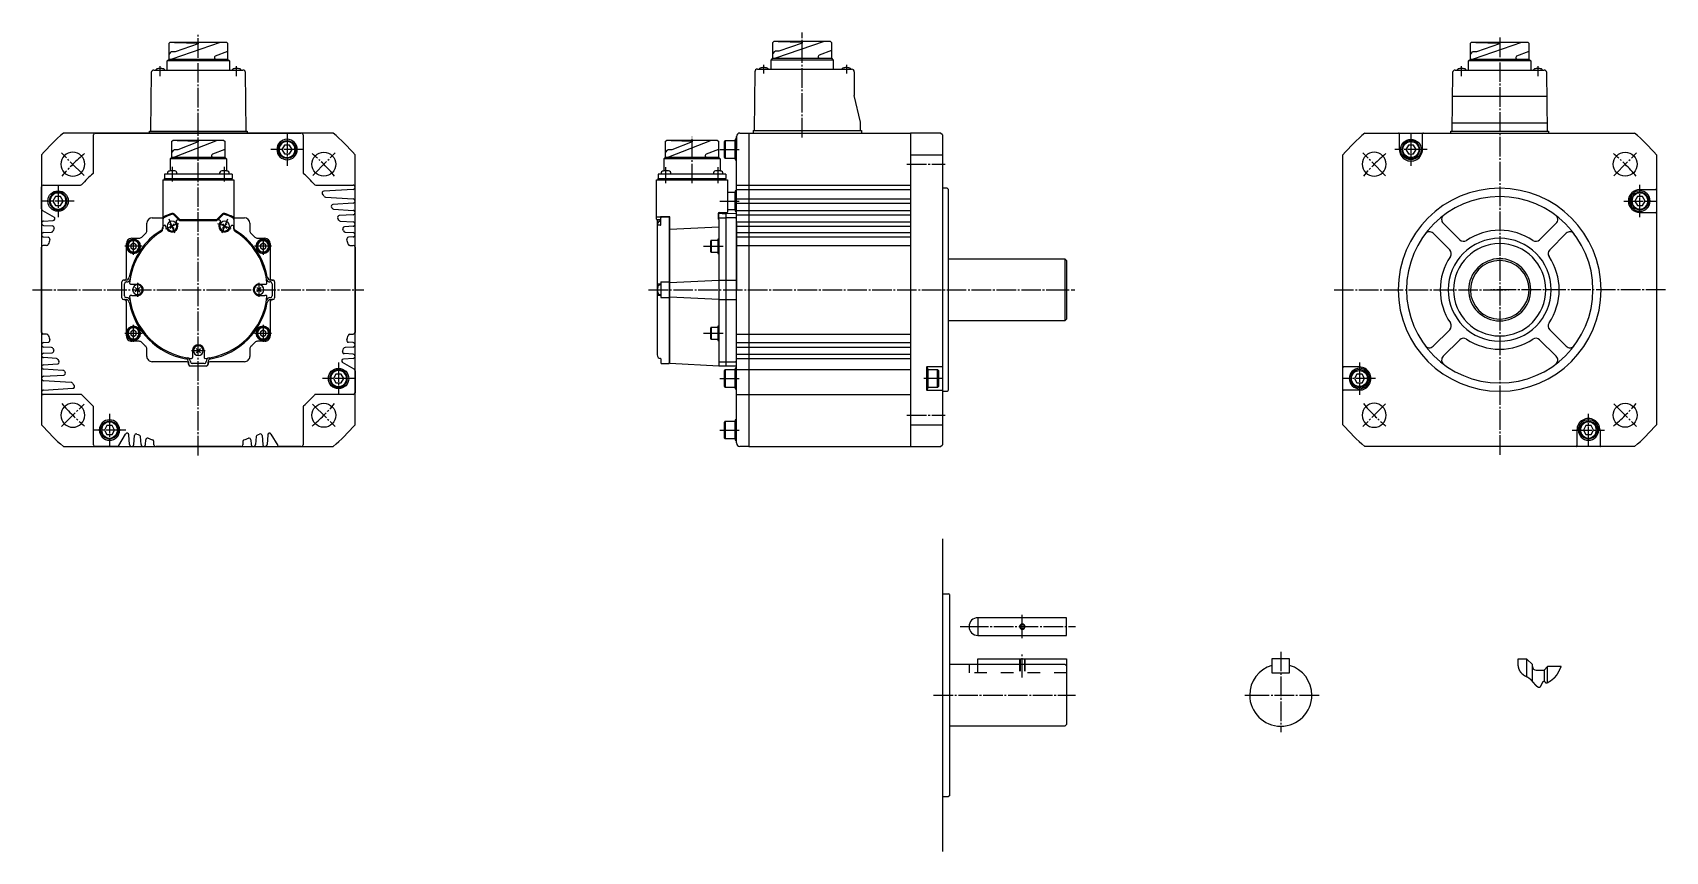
# Model space of a CAD drawing. Extents: x 0 to 920, y 0 to 461.
import ezdxf

# ---------------------------------------------------------------- set-up
doc = ezdxf.new("R2010")
doc.units = 0
doc.header["$MEASUREMENT"] = 0
doc.linetypes.add('DASH_CENTER', pattern=[14, 11, -1, 1, -1])
doc.linetypes.add('DASHED', pattern=[15, 7, -8])
doc.layers.get('0').update_dxf_attribs({"linetype": 'CONTINUOUS'})

msp = doc.modelspace()

# ---------------------------------------------------------------- linework, layer by layer
at = {"color": 1, "linetype": 'DASH_CENTER'}
for p, q in [((93.3, 223.05), (93.3, 460.7)), ((433.42, 402.15), (433.42, 461.2)), ((826.34, 458.46), (826.34, 223.05)), ((71.86, 436.65), (71.86, 442.39)), ((114.86, 436.65), (114.86, 442.39)), ((411.82, 438.15), (411.82, 443.15)), ((458.32, 443.15), (458.32, 438.15)), ((804.84, 436.65), (804.84, 442.39)), ((847.84, 442.39), (847.84, 436.65)), ((143.3, 404.45), (143.3, 386.25)), ((371.42, 376.35), (371.42, 402.49)), ((776.34, 404.45), (776.34, 386.25)), ((28.95, 380.69), (16.23, 393.42)), ((152.4, 395.35), (134.2, 395.35)), ((157.76, 380.81), (170.37, 393.42)), ((387.12, 395.35), (397.92, 395.35)), ((492.49, 387.06), (514.05, 387.06)), ((762.09, 380.6), (749.27, 393.42)), ((785.44, 395.35), (767.24, 395.35)), ((890.59, 380.6), (903.42, 393.42)), ((78.62, 385.53), (78.62, 377.27)), ((107.98, 377.27), (107.98, 385.53)), ((356.74, 376.35), (356.74, 385.44)), ((386.1, 376.35), (386.1, 385.44)), ((14.3, 375.45), (14.3, 357.25)), ((905.34, 357.25), (905.34, 375.45)), ((23.4, 366.35), (5.2, 366.35)), ((387.12, 366.35), (397.92, 366.35)), ((896.24, 366.35), (914.44, 366.35)), ((80.08, 348.27), (76.82, 356.12)), ((109.78, 356.12), (106.52, 348.27)), ((61.6, 340.85), (52, 340.85)), ((56.8, 336.05), (56.8, 345.65)), ((134.6, 340.85), (125, 340.85)), ((129.8, 345.65), (129.8, 336.05)), ((377.92, 340.85), (389.42, 340.85)), ((0, 316.35), (186.6, 316.35)), ((59.05, 320.24), (59.05, 312.46)), ((127.55, 312.46), (127.55, 320.24)), ((346.9, 316.35), (587.02, 316.35)), ((351.17, 316.35), (355.03, 316.35)), ((733.04, 316.35), (831.34, 316.35)), ((919.64, 316.35), (821.34, 316.35)), ((56.8, 287.05), (56.8, 296.65)), ((129.8, 296.65), (129.8, 287.05)), ((52, 291.85), (61.6, 291.85)), ((125, 291.85), (134.6, 291.85)), ((377.92, 291.85), (389.42, 291.85)), ((89.41, 282.1), (97.19, 282.1)), ((172.3, 275.45), (172.3, 257.25)), ((747.34, 275.45), (747.34, 257.25)), ((181.4, 266.35), (163.2, 266.35)), ((387.12, 266.35), (397.92, 266.35)), ((512.73, 266.35), (501.93, 266.35)), ((756.44, 266.35), (738.24, 266.35)), ((16.23, 239.27), (28.95, 252)), ((157.65, 252), (170.37, 239.27)), ((762.09, 252.09), (749.27, 239.27)), ((890.59, 252.09), (903.42, 239.27)), ((43.3, 246.45), (43.3, 228.25)), ((492.49, 245.64), (514.05, 245.64)), ((876.34, 228.25), (876.34, 246.45)), ((52.4, 237.35), (34.2, 237.35)), ((47.85, 237.35), (43.3, 237.35)), ((387.12, 237.35), (397.92, 237.35)), ((867.24, 237.35), (885.44, 237.35)), ((557.42, 120.18), (557.42, 133.28)), ((522.42, 126.61), (527.42, 126.61)), ((527.42, 126.61), (587.42, 126.61)), ((557.42, 97.9), (557.42, 111)), ((703.02, 112.41), (703.02, 70.5)), ((507.42, 88), (587.42, 88)), ((682.77, 88), (685.52, 88)), ((685.52, 88), (720.52, 88)), ((720.52, 88), (724.58, 88)), ((703.02, 70.5), (703.02, 67.15))]:
    msp.add_line(p, q, dxfattribs=at)
at = {"color": 7, "linetype": 'Continuous'}
for p, q in [((76.8, 455.2), (77.3, 455.7)), ((76.8, 446.26), (76.8, 455.2)), ((109.3, 455.7), (77.3, 455.7)), ((109.3, 455.7), (77.31, 455.7)), ((105.63, 455.7), (78.32, 446.26)), ((79.83, 455.7), (93.24, 455.31)), ((93.24, 454.84), (80.24, 450.35)), ((93.24, 455.31), (93.24, 454.84)), ((109.8, 450.67), (102.84, 447.94)), ((109.8, 455.2), (109.3, 455.7)), ((109.8, 455.2), (109.8, 446.26)), ((416.93, 455.7), (417.43, 456.2)), ((416.93, 446.76), (416.93, 455.7)), ((416.93, 449.35), (418.18, 450.85)), ((449.42, 456.2), (417.43, 456.2)), ((449.42, 456.2), (417.43, 456.2)), ((449.42, 456.2), (417.44, 456.2)), ((420.36, 450.85), (418.18, 450.85)), ((445.75, 456.2), (418.45, 446.76)), ((419.95, 456.2), (433.37, 455.81)), ((433.37, 455.34), (420.36, 450.85)), ((433.37, 455.81), (433.37, 455.34)), ((449.92, 451.17), (442.96, 448.44)), ((449.92, 455.7), (449.42, 456.2)), ((449.92, 455.7), (449.92, 446.76)), ((809.84, 455.2), (810.34, 455.7)), ((809.84, 446.26), (809.84, 455.2)), ((842.34, 455.7), (810.34, 455.7)), ((842.34, 455.7), (810.35, 455.7)), ((838.67, 455.7), (811.37, 446.26)), ((812.87, 455.7), (826.28, 455.31)), ((826.28, 454.84), (813.28, 450.35)), ((826.28, 455.31), (826.28, 454.84)), ((842.84, 450.67), (835.88, 447.94)), ((842.84, 455.2), (842.34, 455.7)), ((842.84, 455.2), (842.84, 446.26)), ((75.77, 440.15), (75.8, 445.26)), ((75.8, 445.26), (76.8, 446.26)), ((110.8, 445.26), (75.8, 445.26)), ((76.8, 448.85), (78.06, 450.35)), ((76.8, 446.26), (103.11, 446.26)), ((80.24, 450.35), (78.06, 450.35)), ((102.36, 447.24), (102.36, 447.01)), ((103.11, 446.26), (109.8, 446.26)), ((109.8, 446.26), (110.8, 445.26)), ((109.8, 446.26), (110.8, 445.26)), ((110.8, 445.26), (110.83, 440.15)), ((415.9, 440.65), (415.93, 445.76)), ((415.93, 445.76), (416.93, 446.76)), ((450.92, 445.76), (415.93, 445.76)), ((416.93, 446.76), (443.23, 446.76)), ((442.48, 447.74), (442.48, 447.51)), ((443.23, 446.76), (449.92, 446.76)), ((449.92, 446.76), (450.92, 445.76)), ((449.92, 446.76), (450.92, 445.76)), ((450.92, 445.76), (450.95, 440.65)), ((808.81, 440.15), (808.84, 445.26)), ((808.84, 445.26), (809.84, 446.26)), ((843.84, 445.26), (808.84, 445.26)), ((809.84, 448.85), (811.1, 450.35)), ((809.84, 446.26), (836.15, 446.26)), ((813.28, 450.35), (811.1, 450.35)), ((835.4, 447.24), (835.4, 447.01)), ((836.15, 446.26), (842.84, 446.26)), ((842.84, 446.26), (843.84, 445.26)), ((842.84, 446.26), (843.84, 445.26)), ((843.84, 445.26), (843.87, 440.15)), ((66.84, 438.67), (66.36, 405.65)), ((68.34, 440.15), (93.36, 440.15)), ((93.36, 440.15), (118.38, 440.15)), ((120.35, 405.65), (119.88, 438.67)), ((406.8, 439.17), (406.33, 406.15)), ((408.3, 440.65), (434.82, 440.65)), ((434.82, 440.65), (461.32, 440.65)), ((462.82, 439.15), (462.82, 425.85)), ((799.82, 438.67), (799.35, 405.65)), ((801.32, 440.15), (826.34, 440.15)), ((826.34, 440.15), (851.36, 440.15)), ((853.34, 405.65), (852.86, 438.67)), ((466.32, 410.85), (462.82, 425.85)), ((799.63, 425.35), (826.34, 425.35)), ((826.34, 425.35), (853.05, 425.35)), ((169.3, 404.65), (17.3, 404.65)), ((35.3, 404.65), (151.3, 404.65)), ((65.86, 404.65), (65.86, 405.65)), ((65.86, 405.65), (76.16, 405.65)), ((65.86, 404.65), (66.36, 404.65)), ((66.5, 404.65), (73.3, 404.65)), ((76.16, 405.65), (110.67, 405.65)), ((110.67, 405.65), (120.86, 405.65)), ((113.3, 404.65), (120.1, 404.65)), ((120.36, 404.65), (120.86, 404.65)), ((120.86, 405.65), (120.86, 404.65)), ((398.42, 404.65), (403.42, 404.65)), ((403.42, 404.65), (403.42, 228.05)), ((403.42, 404.65), (494.42, 404.65)), ((405.82, 406.15), (466.82, 406.15)), ((405.82, 406.15), (405.82, 404.65)), ((466.32, 406.15), (466.32, 410.85)), ((466.82, 406.15), (466.82, 404.65)), ((511.42, 404.65), (494.42, 404.65)), ((494.42, 404.65), (494.42, 228.05)), ((512.42, 403.65), (511.42, 404.65)), ((750.35, 404.65), (826.34, 404.65)), ((798.84, 405.65), (826.34, 405.65)), ((798.84, 404.65), (798.84, 405.65)), ((799.41, 410.35), (826.34, 410.35)), ((826.34, 410.35), (853.27, 410.35)), ((826.34, 405.65), (853.84, 405.65)), ((826.34, 404.65), (853.34, 404.65)), ((826.34, 404.65), (853.34, 404.65)), ((826.34, 404.65), (902.34, 404.65)), ((853.84, 405.65), (853.84, 404.65)), ((34.3, 382.49), (34.3, 403.65)), ((78.42, 399.99), (78.92, 400.49)), ((78.42, 391.05), (78.42, 399.99)), ((107.67, 400.49), (78.92, 400.49)), ((93.3, 400.49), (78.92, 400.49)), ((104.01, 400.49), (79.95, 391.05)), ((81.45, 400.49), (93.3, 400.1)), ((93.3, 399.63), (81.86, 395.14)), ((107.67, 400.49), (93.3, 400.49)), ((93.3, 400.1), (93.3, 399.63)), ((93.3, 399.63), (93.3, 400.1)), ((108.17, 395.46), (101.21, 392.73)), ((107.67, 400.49), (108.17, 399.99)), ((108.17, 399.99), (108.17, 391.05)), ((141.86, 397.85), (140.41, 395.35)), ((144.74, 397.85), (141.86, 397.85)), ((146.19, 395.35), (144.74, 397.85)), ((152.3, 403.65), (152.3, 382.49)), ((356.55, 399.99), (357.05, 400.49)), ((356.55, 391.05), (356.55, 399.99)), ((371.42, 400.49), (357.05, 400.49)), ((382.13, 400.49), (358.07, 391.05)), ((359.58, 400.49), (371.42, 400.1)), ((371.42, 399.63), (359.99, 395.14)), ((385.8, 400.49), (371.42, 400.49)), ((371.42, 399.63), (371.42, 400.1)), ((371.42, 400.1), (371.42, 399.63)), ((386.3, 395.46), (379.34, 392.73)), ((385.8, 400.49), (386.3, 399.99)), ((386.3, 399.99), (386.3, 391.05)), ((390.12, 400.35), (389.62, 399.85)), ((389.62, 390.85), (389.62, 399.85)), ((390.12, 400.35), (390.12, 390.35)), ((390.12, 400.35), (395.62, 400.35)), ((395.62, 401.1), (395.62, 389.6)), ((396.42, 401.1), (395.62, 401.1)), ((395.62, 395.35), (395.62, 400.35)), ((396.42, 316.35), (396.42, 402.65)), ((396.42, 402.65), (396.42, 396.02)), ((512.42, 403.65), (512.42, 316.35)), ((512.42, 403.65), (512.42, 396.45)), ((769.84, 395.35), (769.84, 404.15)), ((774.9, 397.85), (773.46, 395.35)), ((777.79, 397.85), (774.9, 397.85)), ((779.23, 395.35), (777.79, 397.85)), ((782.84, 395.35), (782.84, 404.15)), ((5, 392.34), (5, 240.35)), ((77.42, 390.05), (78.42, 391.05)), ((77.42, 390.05), (77.42, 383.33)), ((93.3, 390.05), (77.42, 390.05)), ((78.42, 393.64), (79.68, 395.14)), ((78.42, 391.05), (93.3, 391.05)), ((81.86, 395.14), (79.68, 395.14)), ((93.3, 391.05), (108.17, 391.05)), ((109.17, 390.05), (93.3, 390.05)), ((100.74, 392.03), (100.74, 391.8)), ((108.17, 391.05), (109.17, 390.05)), ((109.17, 390.05), (109.17, 383.33)), ((140.41, 395.35), (141.86, 392.85)), ((141.86, 392.85), (144.74, 392.85)), ((144.74, 392.85), (146.19, 395.35)), ((181.6, 240.35), (181.6, 392.34)), ((355.55, 390.05), (356.55, 391.05)), ((355.55, 390.05), (355.55, 383.33)), ((371.42, 390.05), (355.55, 390.05)), ((356.55, 393.64), (357.8, 395.14)), ((356.55, 391.05), (371.42, 391.05)), ((359.99, 395.14), (357.8, 395.14)), ((371.42, 391.05), (386.3, 391.05)), ((387.3, 390.05), (371.42, 390.05)), ((378.86, 392.03), (378.86, 391.8)), ((386.3, 391.05), (387.3, 390.05)), ((387.3, 390.05), (387.3, 383.33)), ((389.62, 390.85), (390.12, 390.35)), ((395.62, 390.35), (390.12, 390.35)), ((395.62, 390.35), (395.62, 395.35)), ((395.62, 389.6), (396.42, 389.6)), ((494.42, 392.34), (512.42, 392.34)), ((738.04, 240.35), (738.04, 392.34)), ((773.46, 395.35), (774.9, 392.85)), ((774.9, 392.85), (777.79, 392.85)), ((777.79, 392.85), (779.23, 395.35)), ((914.64, 392.34), (914.64, 240.35)), ((73.3, 378.35), (73.3, 351.53)), ((73.3, 378.35), (113.3, 378.35)), ((73.3, 378.35), (113.3, 378.35)), ((73.3, 378.35), (113.3, 378.35)), ((74.25, 381.44), (74.25, 379.05)), ((112.35, 381.44), (74.25, 381.44)), ((74.25, 379.05), (112.35, 379.05)), ((74.3, 378.35), (74.3, 379.05)), ((75.94, 382.28), (75.87, 381.44)), ((81.37, 381.44), (81.3, 382.28)), ((105.3, 382.28), (105.23, 381.44)), ((110.73, 381.44), (110.66, 382.28)), ((112.3, 378.35), (112.3, 379.05)), ((112.35, 381.44), (112.35, 379.05)), ((113.3, 378.35), (113.3, 351.53)), ((351.42, 378.35), (391.42, 378.35)), ((351.42, 357.62), (351.42, 378.35)), ((352.37, 381.44), (352.37, 379.05)), ((390.47, 381.44), (352.37, 381.44)), ((352.37, 379.05), (390.47, 379.05)), ((352.42, 378.35), (352.42, 379.05)), ((354.07, 382.28), (353.99, 381.44)), ((359.49, 381.44), (359.42, 382.28)), ((383.43, 382.28), (383.35, 381.44)), ((388.85, 381.44), (388.78, 382.28)), ((390.42, 378.35), (390.42, 379.05)), ((390.47, 381.44), (390.47, 379.05)), ((391.42, 378.35), (391.42, 360.05)), ((5, 361.92), (5, 374.35)), ((6, 375.35), (26.95, 375.35)), ((12.86, 368.85), (11.41, 366.35)), ((15.74, 368.85), (12.86, 368.85)), ((17.19, 366.35), (15.74, 368.85)), ((159.44, 375.35), (180.52, 375.35)), ((180.52, 372.86), (163.97, 371.85)), ((164.97, 368.54), (180.52, 367.59)), ((391.42, 371.35), (395.62, 371.35)), ((396.42, 372.1), (395.62, 372.1)), ((395.62, 372.1), (395.62, 360.6)), ((395.62, 366.35), (395.62, 371.35)), ((396.42, 375.35), (494.42, 375.35)), ((396.42, 372.85), (494.42, 372.85)), ((515.12, 373.5), (512.92, 373.5)), ((515.62, 373), (515.12, 373.5)), ((515.62, 373), (515.62, 368.85)), ((515.62, 368.85), (515.62, 259.7)), ((903.9, 368.85), (902.45, 366.35)), ((906.78, 368.85), (903.9, 368.85)), ((905.34, 372.85), (914.14, 372.85)), ((908.23, 366.35), (906.78, 368.85)), ((5.5, 361.06), (12.03, 357.29)), ((11.41, 366.35), (12.86, 363.85)), ((12.86, 363.85), (15.74, 363.85)), ((15.74, 363.85), (17.19, 366.35)), ((79.93, 358.97), (82.76, 356.14)), ((103.84, 356.14), (106.67, 358.97)), ((180.52, 365.1), (169.13, 364.41)), ((169.53, 361.76), (180.52, 361.08)), ((386.22, 359.35), (386.22, 356.05)), ((386.42, 355.85), (386.42, 359.05)), ((386.72, 359.85), (391.22, 359.85)), ((388.42, 359.38), (386.72, 359.35)), ((388.42, 359.38), (390.42, 359.35)), ((390.42, 359.35), (395.93, 359.45)), ((390.42, 359.35), (390.42, 273.34)), ((395.62, 361.35), (391.42, 361.35)), ((395.62, 361.35), (395.62, 366.35)), ((395.62, 360.6), (396.42, 360.6)), ((396.42, 367.59), (494.42, 367.59)), ((396.42, 365.09), (494.42, 365.09)), ((396.42, 361.09), (494.42, 361.09)), ((396.42, 272.74), (396.42, 359.95)), ((902.45, 366.35), (903.9, 363.85)), ((903.9, 363.85), (906.78, 363.85)), ((905.34, 359.85), (914.14, 359.85)), ((906.78, 363.85), (908.23, 366.35)), ((6.08, 355.09), (11.59, 355.42)), ((6.08, 352.61), (11.18, 352.29)), ((64.3, 349.65), (64.3, 353.85)), ((67.3, 356.85), (73.3, 356.85)), ((73.3, 356.03), (73.3, 350.77)), ((75.45, 350.95), (74.86, 352.36)), ((78.45, 352.19), (77.21, 353.43)), ((78.45, 352.19), (77.21, 350.95)), ((78.45, 352.19), (79.69, 353.43)), ((78.45, 352.19), (79.69, 350.95)), ((79.54, 358.61), (82.36, 355.79)), ((81.45, 353.44), (80.87, 354.85)), ((83.42, 355.35), (103.18, 355.35)), ((83.46, 355.85), (103.14, 355.85)), ((104.24, 355.79), (107.06, 358.61)), ((105.73, 354.85), (105.15, 353.44)), ((106.91, 353.43), (108.15, 352.19)), ((106.91, 350.95), (108.15, 352.19)), ((109.39, 353.43), (108.15, 352.19)), ((109.39, 350.95), (108.15, 352.19)), ((111.74, 352.36), (111.15, 350.95)), ((113.3, 356.85), (119.3, 356.85)), ((113.3, 350.77), (113.3, 351.84)), ((122.3, 353.85), (122.3, 349.65)), ((180.52, 358.6), (172.68, 358.12)), ((173.24, 355.03), (180.52, 354.59)), ((180.52, 352.1), (175.62, 351.8)), ((351.42, 356.05), (351.42, 357.62)), ((351.62, 357.42), (358.72, 357.42)), ((351.62, 355.85), (353.87, 355.85)), ((351.72, 355.59), (351.72, 352.47)), ((351.72, 352.47), (351.72, 350.67)), ((351.72, 350.67), (351.72, 319.8)), ((351.92, 355.79), (353.72, 355.79)), ((353.72, 352.67), (351.92, 352.67)), ((353.92, 354.94), (353.08, 354.87)), ((358.52, 357.42), (353.72, 357.42)), ((353.72, 355.79), (353.72, 355.79)), ((353.72, 352.67), (353.72, 352.67)), ((353.92, 355.99), (353.92, 356.92)), ((353.92, 352.87), (353.92, 355.99)), ((358.52, 357.42), (358.52, 275.15)), ((358.92, 274.74), (358.92, 357.22)), ((358.92, 350.41), (386.42, 351.81)), ((386.42, 355.85), (386.42, 273.35)), ((386.72, 356.85), (388.42, 356.88)), ((388.42, 356.88), (390.42, 356.85)), ((395.93, 356.95), (390.42, 356.85)), ((396.42, 358.59), (494.42, 358.59)), ((396.42, 354.59), (494.42, 354.59)), ((396.42, 353.85), (396.42, 316.35)), ((396.42, 352.09), (494.42, 352.09)), ((803.84, 344.5), (794.52, 353.82)), ((858.15, 353.82), (848.84, 344.5)), ((5, 316.35), (5, 340.35)), ((7.87, 341.35), (6, 341.35)), ((6.08, 348.59), (10.59, 348.86)), ((6.08, 346.11), (8.76, 345.94)), ((52.8, 322.85), (52.8, 342.35)), ((56.8, 342.58), (55.3, 341.71)), ((55.3, 341.71), (55.3, 339.98)), ((55.8, 345.35), (59.99, 345.35)), ((58.3, 341.71), (56.8, 342.58)), ((58.3, 339.98), (58.3, 341.71)), ((126.61, 345.35), (130.8, 345.35)), ((129.8, 342.58), (128.3, 341.71)), ((128.3, 341.71), (128.3, 339.98)), ((131.3, 341.71), (129.8, 342.58)), ((131.3, 339.98), (131.3, 341.71)), ((133.8, 342.35), (133.8, 322.85)), ((176.01, 348.86), (180.52, 348.59)), ((180.52, 346.1), (177.84, 345.94)), ((178.73, 341.34), (180.6, 341.34)), ((181.6, 340.34), (181.6, 316.35)), ((382.27, 344.35), (381.92, 344)), ((381.92, 337.7), (381.92, 344)), ((382.27, 344.35), (385.92, 344.35)), ((382.27, 344.35), (382.27, 337.35)), ((386.42, 344.85), (385.92, 344.85)), ((385.92, 344.85), (385.92, 336.85)), ((396.42, 348.59), (494.42, 348.59)), ((396.42, 346.09), (494.42, 346.09)), ((396.42, 341.34), (494.42, 341.34)), ((798.18, 338.85), (788.86, 348.17)), ((854.5, 338.85), (863.83, 348.18)), ((55.3, 339.98), (56.8, 339.11)), ((56.8, 339.11), (58.3, 339.98)), ((128.3, 339.98), (129.8, 339.11)), ((129.8, 339.11), (131.3, 339.98)), ((381.92, 337.7), (382.27, 337.35)), ((385.92, 337.35), (382.27, 337.35)), ((385.92, 336.85), (386.42, 336.85)), ((515.62, 333.85), (527.42, 333.85)), ((527.42, 333.85), (581.42, 333.85)), ((582.42, 332.85), (581.42, 333.85)), ((581.42, 333.85), (581.42, 298.85)), ((582.42, 332.85), (582.42, 328.85)), ((582.42, 328.85), (582.42, 316.35)), ((5, 292.35), (5, 316.35)), ((50.3, 311.85), (50.3, 320.85)), ((50.3, 311.85), (50.3, 320.85)), ((50.3, 311.84), (50.3, 320.84)), ((50.3, 311.84), (50.3, 320.84)), ((51.3, 321.85), (51.8, 321.85)), ((52.48, 321.84), (51.3, 321.84)), ((51.7, 312.95), (51.7, 319.75)), ((52.95, 320.75), (52.7, 320.75)), ((55.13, 319.6), (55.85, 319.6)), ((55.85, 313.1), (55.13, 313.1)), ((55.85, 319.6), (59.05, 319.6)), ((55.85, 313.1), (59.05, 313.1)), ((59.05, 316.35), (57.81, 317.58)), ((59.05, 316.35), (57.81, 315.11)), ((59.05, 316.35), (60.29, 317.58)), ((59.05, 316.35), (60.29, 315.11)), ((127.55, 316.35), (126.31, 317.58)), ((127.55, 316.35), (126.31, 315.11)), ((127.55, 319.6), (130.75, 319.6)), ((127.55, 316.35), (128.79, 317.58)), ((127.55, 316.35), (128.79, 315.11)), ((127.55, 313.1), (130.75, 313.1)), ((130.75, 319.6), (131.47, 319.6)), ((131.47, 313.1), (130.75, 313.1)), ((133.9, 320.75), (133.64, 320.75)), ((135.3, 321.84), (134.12, 321.84)), ((134.8, 321.85), (135.3, 321.85)), ((134.9, 319.75), (134.9, 312.95)), ((136.3, 320.85), (136.3, 311.85)), ((136.3, 320.85), (136.3, 311.85)), ((136.3, 320.84), (136.3, 311.84)), ((136.3, 320.84), (136.3, 311.84)), ((181.6, 316.35), (181.6, 292.35)), ((351.72, 319.6), (351.72, 313.1)), ((351.72, 312.9), (351.72, 279.68)), ((353.72, 319.59), (351.92, 319.6)), ((353.69, 313.09), (351.92, 313.1)), ((353.92, 319.1), (353.08, 319.03)), ((353.08, 313.68), (353.92, 313.6)), ((353.72, 319.59), (353.69, 319.6)), ((353.69, 313.09), (353.72, 313.09)), ((353.92, 320.75), (358.52, 320.75)), ((353.92, 320.75), (353.92, 311.95)), ((358.92, 320.45), (386.42, 321.85)), ((386.42, 321.84), (390.42, 321.84)), ((390.42, 321.85), (396.42, 321.85)), ((396.42, 230.05), (396.42, 316.35)), ((512.42, 316.35), (512.42, 229.05)), ((582.42, 316.35), (582.42, 303.85)), ((51.8, 310.85), (51.3, 310.85)), ((51.3, 310.84), (52.48, 310.84)), ((52.7, 311.95), (52.95, 311.95)), ((52.8, 290.35), (52.8, 309.85)), ((133.64, 311.95), (133.9, 311.95)), ((133.8, 309.85), (133.8, 290.35)), ((134.12, 310.84), (135.3, 310.84)), ((135.3, 310.85), (134.8, 310.85)), ((353.92, 311.95), (358.52, 311.95)), ((386.42, 310.84), (358.92, 312.24)), ((386.42, 310.84), (390.42, 310.84)), ((390.42, 310.84), (396.42, 310.84)), ((582.42, 303.85), (582.42, 299.85)), ((382.27, 295.35), (381.92, 295)), ((381.92, 288.7), (381.92, 295)), ((382.27, 295.35), (382.27, 288.35)), ((382.27, 295.35), (385.92, 295.35)), ((385.92, 295.85), (385.92, 287.85)), ((386.42, 295.85), (385.92, 295.85)), ((527.42, 298.85), (515.62, 298.85)), ((581.42, 298.85), (527.42, 298.85)), ((581.42, 298.85), (582.42, 299.85)), ((7.87, 291.35), (6, 291.35)), ((6.08, 286.59), (8.76, 286.75)), ((56.8, 293.58), (55.3, 292.71)), ((55.3, 292.71), (55.3, 290.98)), ((55.3, 290.98), (56.8, 290.11)), ((59.99, 287.35), (55.8, 287.35)), ((58.3, 292.71), (56.8, 293.58)), ((56.8, 290.11), (58.3, 290.98)), ((58.3, 290.98), (58.3, 292.71)), ((130.8, 287.35), (126.61, 287.35)), ((129.8, 293.58), (128.3, 292.71)), ((128.3, 292.71), (128.3, 290.98)), ((128.3, 290.98), (129.8, 290.11)), ((131.3, 292.71), (129.8, 293.58)), ((129.8, 290.11), (131.3, 290.98)), ((131.3, 290.98), (131.3, 292.71)), ((180.52, 286.59), (177.84, 286.75)), ((178.73, 291.35), (180.6, 291.35)), ((381.92, 288.7), (382.27, 288.35)), ((385.92, 288.35), (382.27, 288.35)), ((385.92, 287.85), (386.42, 287.85)), ((396.42, 291.35), (494.42, 291.35)), ((396.42, 286.6), (494.42, 286.6)), ((798.18, 293.84), (788.85, 284.51)), ((794.53, 278.88), (803.84, 288.19)), ((848.84, 288.19), (858.16, 278.87)), ((854.5, 293.84), (863.82, 284.52)), ((10.59, 283.83), (6.08, 284.11)), ((6.08, 280.59), (10.98, 280.89)), ((13.36, 277.66), (6.08, 278.11)), ((64.3, 278.85), (64.3, 283.04)), ((88.9, 276), (88.9, 275.75)), ((90.05, 282.1), (90.05, 278.18)), ((93.3, 282.1), (92.06, 283.33)), ((93.3, 282.1), (92.06, 280.86)), ((93.3, 282.1), (94.54, 283.33)), ((93.3, 282.1), (94.54, 280.86)), ((96.55, 282.1), (96.55, 278.18)), ((97.7, 275.75), (97.7, 276)), ((122.3, 283.04), (122.3, 278.85)), ((180.52, 277.61), (175.01, 277.27)), ((180.52, 280.09), (175.42, 280.4)), ((180.52, 284.11), (176.01, 283.83)), ((353.72, 277.68), (353.69, 277.68)), ((353.92, 277.48), (353.92, 275.24)), ((396.42, 284.1), (494.42, 284.1)), ((396.42, 280.1), (494.42, 280.1)), ((396.42, 277.6), (494.42, 277.6)), ((6.08, 274.09), (13.92, 274.57)), ((17.07, 270.94), (6.08, 271.61)), ((6.08, 267.59), (17.47, 268.29)), ((86.8, 275.85), (67.3, 275.85)), ((87.8, 275.53), (87.8, 274.34)), ((87.8, 274.35), (87.8, 274.85)), ((93.3, 273.35), (88.8, 273.35)), ((97.8, 273.34), (88.8, 273.34)), ((96.7, 274.75), (89.9, 274.75)), ((97.8, 273.35), (93.3, 273.35)), ((98.8, 274.34), (98.8, 275.53)), ((98.8, 274.85), (98.8, 274.35)), ((119.3, 275.85), (99.8, 275.85)), ((170.86, 268.85), (169.41, 266.35)), ((173.74, 268.85), (170.86, 268.85)), ((175.19, 266.35), (173.74, 268.85)), ((181.1, 271.63), (174.57, 275.4)), ((181.6, 270.77), (181.6, 258.35)), ((354.42, 274.74), (358.52, 274.74)), ((358.52, 274.74), (358.52, 275.15)), ((358.52, 275.15), (358.92, 275.15)), ((358.52, 274.74), (358.52, 275.15)), ((386.42, 273.35), (358.92, 274.74)), ((386.72, 275.84), (388.42, 275.81)), ((388.42, 273.31), (386.72, 273.34)), ((388.42, 275.81), (390.42, 275.85)), ((390.42, 273.35), (388.42, 273.31)), ((390.12, 271.35), (389.62, 270.85)), ((389.62, 261.85), (389.62, 270.85)), ((390.12, 271.35), (395.62, 271.35)), ((390.12, 271.35), (390.12, 261.35)), ((390.42, 275.84), (395.93, 275.74)), ((395.93, 273.24), (390.42, 273.34)), ((396.42, 272.1), (395.62, 272.1)), ((395.62, 272.1), (395.62, 260.6)), ((395.62, 266.35), (395.62, 271.35)), ((396.42, 271.35), (494.42, 271.35)), ((503.42, 272.65), (503.42, 260.05)), ((504.22, 272.1), (503.42, 272.1)), ((512.42, 272.85), (503.62, 272.85)), ((504.22, 260.6), (504.22, 272.1)), ((504.22, 271.35), (509.72, 271.35)), ((504.22, 271.35), (504.22, 266.35)), ((510.22, 270.85), (509.72, 271.35)), ((509.72, 261.35), (509.72, 271.35)), ((510.22, 270.85), (510.22, 261.85)), ((747.34, 272.85), (738.54, 272.85)), ((745.9, 268.85), (744.46, 266.35)), ((748.79, 268.85), (745.9, 268.85)), ((750.23, 266.35), (748.79, 268.85)), ((5, 258.59), (5, 258.35)), ((21.63, 264.16), (6.08, 265.11)), ((6.17, 259.83), (22.63, 260.84)), ((169.41, 266.35), (170.86, 263.85)), ((170.86, 263.85), (173.74, 263.85)), ((173.74, 263.85), (175.19, 266.35)), ((389.62, 261.85), (390.12, 261.35)), ((395.62, 261.35), (390.12, 261.35)), ((395.62, 261.35), (395.62, 266.35)), ((395.62, 260.6), (396.42, 260.6)), ((503.42, 260.6), (504.22, 260.6)), ((503.62, 259.85), (512.42, 259.85)), ((504.22, 266.35), (504.22, 261.35)), ((509.72, 261.35), (504.22, 261.35)), ((509.72, 261.35), (510.22, 261.85)), ((512.92, 259.2), (515.12, 259.2)), ((515.12, 259.2), (515.62, 259.7)), ((747.34, 259.85), (738.54, 259.85)), ((744.46, 266.35), (745.9, 263.85)), ((745.9, 263.85), (748.79, 263.85)), ((748.79, 263.85), (750.23, 266.35)), ((27.16, 257.35), (6, 257.35)), ((34.3, 229.05), (34.3, 250.21)), ((152.3, 250.21), (152.3, 229.05)), ((180.6, 257.35), (159.44, 257.35)), ((396.42, 257.35), (494.42, 257.35)), ((41.86, 239.85), (40.41, 237.35)), ((44.74, 239.85), (41.86, 239.85)), ((46.19, 237.35), (44.74, 239.85)), ((390.12, 242.35), (389.62, 241.85)), ((389.62, 232.85), (389.62, 241.85)), ((390.12, 242.35), (390.12, 232.35)), ((390.12, 242.35), (395.62, 242.35)), ((395.62, 243.1), (395.62, 231.6)), ((396.42, 243.1), (395.62, 243.1)), ((395.62, 237.35), (395.62, 242.35)), ((494.42, 240.35), (512.42, 240.35)), ((874.9, 239.85), (873.45, 237.35)), ((877.78, 239.85), (874.9, 239.85)), ((879.23, 237.35), (877.78, 239.85)), ((40.41, 237.35), (41.86, 234.85)), ((41.86, 234.85), (44.74, 234.85)), ((44.74, 234.85), (46.19, 237.35)), ((48.59, 228.55), (52.36, 235.07)), ((54.56, 229.12), (54.22, 234.64)), ((57.04, 229.12), (57.35, 234.23)), ((61.06, 229.12), (60.78, 233.63)), ((63.54, 229.12), (63.71, 231.81)), ((68.3, 229.05), (68.3, 230.91)), ((118.3, 230.91), (118.3, 229.05)), ((122.89, 231.81), (123.06, 229.12)), ((125.82, 233.63), (125.54, 229.12)), ((129.25, 234.23), (129.56, 229.12)), ((132.38, 234.64), (132.04, 229.12)), ((134.24, 235.07), (138.01, 228.55)), ((389.62, 232.85), (390.12, 232.35)), ((395.62, 232.35), (390.12, 232.35)), ((395.62, 232.35), (395.62, 237.35)), ((395.62, 231.6), (396.42, 231.6)), ((512.42, 236.24), (512.42, 229.05)), ((869.84, 237.35), (869.84, 228.55)), ((873.45, 237.35), (874.9, 234.85)), ((874.9, 234.85), (877.78, 234.85)), ((877.78, 234.85), (879.23, 237.35)), ((882.84, 237.35), (882.84, 228.55)), ((17.3, 228.05), (169.3, 228.05)), ((47.72, 228.05), (35.3, 228.05)), ((117.3, 228.05), (69.3, 228.05)), ((151.3, 228.05), (138.88, 228.05)), ((403.42, 228.05), (398.42, 228.05)), ((403.42, 228.05), (494.42, 228.05)), ((494.42, 228.05), (511.42, 228.05)), ((511.42, 228.05), (512.42, 229.05)), ((826.34, 228.05), (750.35, 228.05)), ((902.34, 228.05), (826.34, 228.05)), ((853.34, 228.05), (826.34, 228.05)), ((512.42, 176), (512.42, 145.65)), ((512.42, 145.65), (512.42, 30.35)), ((512.92, 145.15), (515.92, 145.15)), ((516.42, 144.65), (515.92, 145.15)), ((516.42, 144.65), (516.42, 105.5)), ((532.42, 131.61), (532.42, 121.61)), ((582.42, 131.61), (532.42, 131.61)), ((582.42, 121.61), (582.42, 131.61)), ((532.42, 121.61), (582.42, 121.61)), ((516.42, 105.5), (527.42, 105.5)), ((516.42, 105.5), (516.42, 70.5)), ((527.42, 105.5), (532.42, 105.5)), ((532.42, 108.5), (555.92, 108.5)), ((532.42, 105.5), (532.42, 108.5)), ((532.42, 105.5), (581.42, 105.5)), ((555.92, 108.5), (556.17, 108.5)), ((556.17, 108.5), (558.67, 108.5)), ((558.67, 108.5), (558.92, 108.5)), ((558.92, 108.5), (582.42, 108.5)), ((581.42, 105.5), (582.42, 104.5)), ((582.42, 108.5), (582.42, 104.29)), ((582.42, 104.5), (582.42, 104.29)), ((582.42, 104.29), (582.42, 100.5)), ((698.02, 108.5), (698.02, 104.77)), ((708.02, 108.5), (698.02, 108.5)), ((698.02, 104.77), (698.02, 100.5)), ((708.02, 104.77), (708.02, 108.5)), ((708.02, 100.5), (708.02, 104.77)), ((841.7, 108.17), (836.53, 108.17)), ((841.7, 108.17), (844.82, 105.17)), ((841.7, 98.37), (841.7, 108.17)), ((844.82, 95.62), (844.82, 105.17)), ((846.82, 102.09), (851.46, 102.09)), ((851.46, 102.09), (853.32, 104.13)), ((851.46, 102.09), (851.46, 95.77)), ((861, 104.13), (853.32, 104.13)), ((853.32, 95.09), (853.32, 104.13)), ((582.42, 100.5), (582.42, 71.5)), ((698.02, 100.5), (708.02, 100.5)), ((581.42, 70.5), (516.42, 70.5)), ((516.42, 70.5), (516.42, 31.35)), ((582.42, 71.5), (581.42, 70.5)), ((512.42, 30.35), (512.42, 0)), ((512.92, 30.85), (515.92, 30.85)), ((516.42, 31.35), (515.92, 30.85))]:
    msp.add_line(p, q, dxfattribs=at)
at = {"color": 2, "linetype": 'DASHED'}
for p, q in [((527.42, 105.5), (527.42, 100.5)), ((555.92, 108.5), (555.92, 100.5)), ((558.92, 108.5), (558.92, 100.5)), ((582.42, 100.5), (527.42, 100.5))]:
    msp.add_line(p, q, dxfattribs=at)
at = {"color": 7, "linetype": 'DASHED'}
for p, q in [((532.42, 100.5), (532.42, 105.5)), ((556.17, 108.5), (556.17, 100.5)), ((558.67, 108.5), (558.67, 100.5))]:
    msp.add_line(p, q, dxfattribs=at)
at = {"color": 2, "linetype": 'Continuous'}
for p, q in [((836.52, 107.6), (836.51, 107.56)), ((836.51, 107.56), (836.51, 107.52)), ((836.51, 107.52), (836.51, 107.48)), ((836.51, 107.48), (836.51, 107.44)), ((836.51, 107.44), (836.51, 107.4)), ((836.51, 107.4), (836.51, 107.36)), ((836.51, 107.36), (836.51, 107.32)), ((836.51, 107.32), (836.51, 107.28)), ((836.51, 107.28), (836.51, 107.24)), ((836.51, 107.24), (836.51, 107.2)), ((836.51, 107.2), (836.51, 107.16)), ((836.51, 107.16), (836.51, 107.12)), ((836.51, 107.12), (836.51, 107.08)), ((836.51, 107.08), (836.51, 107.04)), ((836.51, 107.04), (836.51, 107)), ((836.51, 107), (836.51, 106.95)), ((836.51, 106.95), (836.51, 106.91)), ((836.51, 106.91), (836.51, 106.87)), ((836.51, 106.87), (836.51, 106.83)), ((836.51, 106.83), (836.51, 106.79)), ((836.51, 106.79), (836.51, 106.75)), ((836.51, 106.75), (836.51, 106.71)), ((836.51, 106.71), (836.51, 106.67)), ((836.51, 106.67), (836.51, 106.63)), ((836.51, 106.63), (836.51, 106.59)), ((836.51, 106.59), (836.51, 106.55)), ((836.51, 106.55), (836.51, 106.51)), ((836.51, 106.51), (836.51, 106.47)), ((836.51, 106.47), (836.51, 106.43)), ((836.51, 106.43), (836.51, 106.39)), ((836.51, 106.39), (836.51, 106.35)), ((836.51, 106.35), (836.51, 106.31)), ((836.51, 106.31), (836.52, 106.27)), ((836.53, 108.17), (836.52, 108.13)), ((836.52, 108.13), (836.52, 108.09)), ((836.52, 108.09), (836.52, 108.05)), ((836.52, 108.05), (836.52, 108.01)), ((836.52, 108.01), (836.52, 107.97)), ((836.52, 107.97), (836.52, 107.93)), ((836.52, 107.93), (836.52, 107.89)), ((836.52, 107.89), (836.52, 107.85)), ((836.52, 107.85), (836.52, 107.81)), ((836.52, 107.81), (836.52, 107.76)), ((836.52, 107.76), (836.52, 107.72)), ((836.52, 107.72), (836.52, 107.68)), ((836.52, 107.68), (836.52, 107.64)), ((836.52, 107.64), (836.52, 107.6)), ((836.52, 106.27), (836.52, 106.23)), ((836.52, 106.23), (836.52, 106.18)), ((836.52, 106.18), (836.52, 106.14)), ((836.52, 106.14), (836.52, 106.1)), ((836.52, 106.1), (836.52, 106.06)), ((836.52, 106.06), (836.52, 106.02)), ((836.52, 106.02), (836.52, 105.98)), ((836.52, 105.98), (836.52, 105.94)), ((836.52, 105.94), (836.53, 105.9)), ((836.53, 105.9), (836.53, 105.86)), ((836.53, 105.86), (836.53, 105.82)), ((836.53, 105.82), (836.53, 105.78)), ((836.53, 105.78), (836.53, 105.74)), ((836.53, 105.74), (836.53, 105.7)), ((836.53, 105.7), (836.54, 105.66)), ((836.54, 105.66), (836.54, 105.62)), ((836.54, 105.62), (836.54, 105.58)), ((836.54, 105.58), (836.54, 105.54)), ((836.54, 105.54), (836.55, 105.5)), ((836.55, 105.5), (836.55, 105.46)), ((836.55, 105.46), (836.55, 105.42)), ((836.55, 105.42), (836.55, 105.37)), ((836.55, 105.37), (836.56, 105.33)), ((836.56, 105.33), (836.56, 105.29)), ((836.56, 105.29), (836.56, 105.25)), ((836.56, 105.25), (836.57, 105.21)), ((836.57, 105.21), (836.57, 105.17)), ((836.57, 105.17), (836.57, 105.13)), ((836.57, 105.13), (836.58, 105.09)), ((836.58, 105.09), (836.58, 105.05)), ((836.58, 105.05), (836.58, 105.01)), ((836.58, 105.01), (836.59, 104.97)), ((836.59, 104.97), (836.59, 104.93)), ((836.59, 104.93), (836.59, 104.89)), ((836.59, 104.89), (836.6, 104.85)), ((836.6, 104.85), (836.6, 104.81)), ((836.6, 104.81), (836.61, 104.77)), ((836.61, 104.77), (836.61, 104.73)), ((836.61, 104.73), (836.62, 104.69)), ((836.62, 104.69), (836.62, 104.65)), ((836.62, 104.65), (836.63, 104.61)), ((836.63, 104.61), (836.63, 104.57)), ((836.63, 104.57), (836.64, 104.53)), ((836.64, 104.53), (836.64, 104.49)), ((836.64, 104.49), (836.65, 104.45)), ((836.65, 104.45), (836.66, 104.41)), ((836.66, 104.41), (836.66, 104.37)), ((836.66, 104.37), (836.67, 104.33)), ((836.67, 104.33), (836.67, 104.29)), ((836.67, 104.29), (836.68, 104.25)), ((836.68, 104.25), (836.69, 104.21)), ((836.69, 104.21), (836.69, 104.17)), ((836.69, 104.17), (836.7, 104.13)), ((836.7, 104.13), (836.71, 104.09)), ((836.71, 104.09), (836.72, 104.05)), ((836.72, 104.05), (836.72, 104.01)), ((836.72, 104.01), (836.73, 103.97)), ((836.73, 103.97), (836.74, 103.93)), ((836.74, 103.93), (836.75, 103.89)), ((836.75, 103.89), (836.76, 103.85)), ((836.76, 103.85), (836.76, 103.81)), ((836.76, 103.81), (836.77, 103.77)), ((836.77, 103.77), (836.78, 103.73)), ((836.78, 103.73), (836.79, 103.69)), ((836.79, 103.69), (836.8, 103.65)), ((836.8, 103.65), (836.81, 103.61)), ((836.81, 103.61), (836.82, 103.57)), ((836.82, 103.57), (836.83, 103.53)), ((836.83, 103.53), (836.84, 103.49)), ((836.84, 103.49), (836.85, 103.45)), ((836.85, 103.45), (836.86, 103.41)), ((836.86, 103.41), (836.87, 103.37)), ((836.87, 103.37), (836.88, 103.33)), ((836.88, 103.33), (836.89, 103.29)), ((836.89, 103.29), (836.9, 103.26)), ((836.9, 103.26), (836.91, 103.22)), ((836.91, 103.22), (836.93, 103.18)), ((836.93, 103.18), (836.94, 103.14)), ((836.94, 103.14), (836.95, 103.1)), ((836.95, 103.1), (836.96, 103.06)), ((836.96, 103.06), (836.97, 103.02)), ((836.97, 103.02), (836.99, 102.98)), ((836.99, 102.98), (837, 102.95)), ((837, 102.95), (837.01, 102.91)), ((837.01, 102.91), (837.03, 102.87)), ((837.03, 102.87), (837.04, 102.83)), ((837.04, 102.83), (837.05, 102.79)), ((837.05, 102.79), (837.07, 102.75)), ((837.07, 102.75), (837.08, 102.72)), ((837.08, 102.72), (837.09, 102.68)), ((837.09, 102.68), (837.11, 102.64)), ((837.11, 102.64), (837.12, 102.6)), ((837.12, 102.6), (837.14, 102.56)), ((837.14, 102.56), (837.15, 102.53)), ((837.15, 102.53), (837.17, 102.49)), ((837.17, 102.49), (837.19, 102.45)), ((837.19, 102.45), (837.2, 102.41)), ((837.2, 102.41), (837.22, 102.38)), ((837.22, 102.38), (837.23, 102.34)), ((837.23, 102.34), (837.25, 102.3)), ((837.25, 102.3), (837.27, 102.27)), ((837.27, 102.27), (837.28, 102.23)), ((837.28, 102.23), (837.3, 102.19)), ((837.3, 102.19), (837.32, 102.16)), ((837.32, 102.16), (837.34, 102.12)), ((837.34, 102.12), (837.36, 102.08)), ((837.36, 102.08), (837.37, 102.05)), ((837.37, 102.05), (837.39, 102.01)), ((837.39, 102.01), (837.41, 101.97)), ((837.41, 101.97), (837.43, 101.94)), ((837.43, 101.94), (837.45, 101.9)), ((837.45, 101.9), (837.47, 101.87)), ((837.47, 101.87), (837.49, 101.83)), ((837.49, 101.83), (837.51, 101.8)), ((837.51, 101.8), (837.53, 101.76)), ((837.53, 101.76), (837.55, 101.73)), ((837.55, 101.73), (837.57, 101.69)), ((837.57, 101.69), (837.59, 101.66)), ((837.59, 101.66), (837.61, 101.62)), ((837.61, 101.62), (837.63, 101.59)), ((837.63, 101.59), (837.66, 101.55)), ((837.66, 101.55), (837.68, 101.52)), ((837.68, 101.52), (837.7, 101.49)), ((837.7, 101.49), (837.72, 101.45)), ((837.72, 101.45), (837.74, 101.42)), ((837.74, 101.42), (837.77, 101.38)), ((837.77, 101.38), (837.79, 101.35)), ((837.79, 101.35), (837.81, 101.32)), ((837.81, 101.32), (837.84, 101.28)), ((837.84, 101.28), (837.86, 101.25)), ((837.86, 101.25), (837.88, 101.22)), ((837.88, 101.22), (837.91, 101.18)), ((837.91, 101.18), (837.93, 101.15)), ((859.58, 101.13), (859.6, 101.17)), ((859.6, 101.17), (859.62, 101.2)), ((859.62, 101.2), (859.63, 101.24)), ((859.63, 101.24), (859.65, 101.27)), ((859.65, 101.27), (859.67, 101.31)), ((859.67, 101.31), (859.69, 101.35)), ((859.69, 101.35), (859.71, 101.38)), ((859.71, 101.38), (859.73, 101.42)), ((859.73, 101.42), (859.75, 101.45)), ((859.75, 101.45), (859.76, 101.49)), ((859.76, 101.49), (859.78, 101.53)), ((859.78, 101.53), (859.8, 101.56)), ((859.8, 101.56), (859.82, 101.6)), ((859.82, 101.6), (859.84, 101.63)), ((859.84, 101.63), (859.86, 101.67)), ((859.86, 101.67), (859.87, 101.71)), ((859.87, 101.71), (859.89, 101.74)), ((859.89, 101.74), (859.91, 101.78)), ((859.91, 101.78), (859.93, 101.82)), ((859.93, 101.82), (859.95, 101.85)), ((859.95, 101.85), (859.96, 101.89)), ((859.96, 101.89), (859.98, 101.93)), ((859.98, 101.93), (860, 101.96)), ((860, 101.96), (860.02, 102)), ((860.02, 102), (860.04, 102.03)), ((860.04, 102.03), (860.05, 102.07)), ((860.05, 102.07), (860.07, 102.11)), ((860.07, 102.11), (860.09, 102.14)), ((860.09, 102.14), (860.11, 102.18)), ((860.11, 102.18), (860.12, 102.22)), ((860.12, 102.22), (860.14, 102.25)), ((860.14, 102.25), (860.16, 102.29)), ((860.16, 102.29), (860.18, 102.33)), ((860.18, 102.33), (860.19, 102.36)), ((860.19, 102.36), (860.21, 102.4)), ((860.21, 102.4), (860.23, 102.44)), ((860.23, 102.44), (860.25, 102.47)), ((860.25, 102.47), (860.26, 102.51)), ((860.26, 102.51), (860.28, 102.55)), ((860.28, 102.55), (860.3, 102.58)), ((860.3, 102.58), (860.31, 102.62)), ((860.31, 102.62), (860.33, 102.66)), ((860.33, 102.66), (860.35, 102.69)), ((860.35, 102.69), (860.37, 102.73)), ((860.37, 102.73), (860.38, 102.77)), ((860.38, 102.77), (860.4, 102.8)), ((860.4, 102.8), (860.42, 102.84)), ((860.42, 102.84), (860.43, 102.88)), ((860.43, 102.88), (860.45, 102.91)), ((860.45, 102.91), (860.47, 102.95)), ((860.47, 102.95), (860.48, 102.99)), ((860.48, 102.99), (860.5, 103.02)), ((860.5, 103.02), (860.52, 103.06)), ((860.52, 103.06), (860.53, 103.1)), ((860.53, 103.1), (860.55, 103.14)), ((860.55, 103.14), (860.57, 103.17)), ((860.57, 103.17), (860.58, 103.21)), ((860.58, 103.21), (860.6, 103.25)), ((860.6, 103.25), (860.62, 103.28)), ((860.62, 103.28), (860.63, 103.32)), ((860.63, 103.32), (860.65, 103.36)), ((860.65, 103.36), (860.67, 103.39)), ((860.67, 103.39), (860.68, 103.43)), ((860.68, 103.43), (860.7, 103.47)), ((860.7, 103.47), (860.72, 103.5)), ((860.72, 103.5), (860.73, 103.54)), ((860.73, 103.54), (860.75, 103.58)), ((860.75, 103.58), (860.77, 103.62)), ((860.77, 103.62), (860.78, 103.65)), ((860.78, 103.65), (860.8, 103.69)), ((860.8, 103.69), (860.82, 103.73)), ((860.82, 103.73), (860.83, 103.76)), ((860.83, 103.76), (860.85, 103.8)), ((860.85, 103.8), (860.87, 103.84)), ((860.87, 103.84), (860.88, 103.87)), ((860.88, 103.87), (860.9, 103.91)), ((860.9, 103.91), (860.92, 103.95)), ((860.92, 103.95), (860.93, 103.98)), ((860.93, 103.98), (860.95, 104.02)), ((860.95, 104.02), (860.97, 104.06)), ((860.97, 104.06), (860.98, 104.1)), ((860.98, 104.1), (861, 104.13)), ((837.93, 101.15), (837.96, 101.12)), ((837.96, 101.12), (837.98, 101.09)), ((837.98, 101.09), (838, 101.05)), ((838, 101.05), (838.03, 101.02)), ((838.03, 101.02), (838.05, 100.99)), ((838.05, 100.99), (838.08, 100.96)), ((838.08, 100.96), (838.11, 100.93)), ((838.11, 100.93), (838.13, 100.89)), ((838.13, 100.89), (838.16, 100.86)), ((838.16, 100.86), (838.18, 100.83)), ((838.18, 100.83), (838.21, 100.8)), ((838.21, 100.8), (838.24, 100.77)), ((838.24, 100.77), (838.26, 100.74)), ((838.26, 100.74), (838.29, 100.71)), ((838.29, 100.71), (838.32, 100.68)), ((838.32, 100.68), (838.34, 100.65)), ((838.34, 100.65), (838.37, 100.62)), ((838.37, 100.62), (838.4, 100.59)), ((838.4, 100.59), (838.42, 100.56)), ((838.42, 100.56), (838.45, 100.53)), ((838.45, 100.53), (838.48, 100.5)), ((838.48, 100.5), (838.51, 100.47)), ((838.51, 100.47), (838.54, 100.44)), ((838.54, 100.44), (838.56, 100.41)), ((838.56, 100.41), (838.59, 100.38)), ((838.59, 100.38), (838.62, 100.35)), ((838.62, 100.35), (838.65, 100.32)), ((838.65, 100.32), (838.68, 100.29)), ((838.68, 100.29), (838.71, 100.26)), ((838.71, 100.26), (838.74, 100.23)), ((838.74, 100.23), (838.77, 100.21)), ((838.77, 100.21), (838.8, 100.18)), ((838.8, 100.18), (838.83, 100.15)), ((838.83, 100.15), (838.86, 100.12)), ((838.86, 100.12), (838.89, 100.1)), ((838.89, 100.1), (838.92, 100.07)), ((838.92, 100.07), (838.95, 100.04)), ((838.95, 100.04), (838.98, 100.01)), ((838.98, 100.01), (839.01, 99.99)), ((839.01, 99.99), (839.04, 99.96)), ((839.04, 99.96), (839.07, 99.93)), ((839.07, 99.93), (839.1, 99.91)), ((839.1, 99.91), (839.13, 99.88)), ((839.13, 99.88), (839.16, 99.85)), ((839.16, 99.85), (839.19, 99.83)), ((839.19, 99.83), (839.22, 99.8)), ((839.22, 99.8), (839.26, 99.78)), ((839.26, 99.78), (839.29, 99.75)), ((839.29, 99.75), (839.32, 99.73)), ((839.32, 99.73), (839.35, 99.7)), ((839.35, 99.7), (839.38, 99.68)), ((839.38, 99.68), (839.42, 99.65)), ((839.42, 99.65), (839.45, 99.63)), ((839.45, 99.63), (839.48, 99.6)), ((839.48, 99.6), (839.51, 99.58)), ((839.51, 99.58), (839.55, 99.55)), ((839.55, 99.55), (839.58, 99.53)), ((839.58, 99.53), (839.61, 99.51)), ((839.61, 99.51), (839.65, 99.48)), ((839.65, 99.48), (839.68, 99.46)), ((839.68, 99.46), (839.71, 99.44)), ((839.71, 99.44), (839.75, 99.41)), ((839.75, 99.41), (839.78, 99.39)), ((839.78, 99.39), (839.81, 99.37)), ((839.81, 99.37), (839.85, 99.34)), ((839.85, 99.34), (839.88, 99.32)), ((839.88, 99.32), (839.91, 99.3)), ((839.91, 99.3), (839.95, 99.28)), ((839.95, 99.28), (839.98, 99.26)), ((839.98, 99.26), (840.02, 99.23)), ((840.02, 99.23), (840.05, 99.21)), ((840.05, 99.21), (840.09, 99.19)), ((840.09, 99.19), (840.12, 99.17)), ((840.12, 99.17), (840.16, 99.15)), ((840.16, 99.15), (840.19, 99.13)), ((840.19, 99.13), (840.23, 99.11)), ((840.23, 99.11), (840.26, 99.09)), ((840.26, 99.09), (840.3, 99.07)), ((840.3, 99.07), (840.33, 99.05)), ((840.33, 99.05), (840.37, 99.03)), ((840.37, 99.03), (840.4, 99.01)), ((840.4, 99.01), (840.44, 98.99)), ((840.44, 98.99), (840.47, 98.97)), ((840.47, 98.97), (840.51, 98.95)), ((840.51, 98.95), (840.54, 98.93)), ((840.54, 98.93), (840.58, 98.91)), ((840.58, 98.91), (840.62, 98.9)), ((840.62, 98.9), (840.65, 98.88)), ((840.65, 98.88), (840.69, 98.86)), ((840.69, 98.86), (840.73, 98.84)), ((840.73, 98.84), (840.76, 98.82)), ((840.76, 98.82), (840.8, 98.8)), ((840.8, 98.8), (840.83, 98.79)), ((840.83, 98.79), (840.87, 98.77)), ((840.87, 98.77), (840.91, 98.75)), ((840.91, 98.75), (840.94, 98.73)), ((840.94, 98.73), (840.98, 98.72)), ((840.98, 98.72), (841.02, 98.7)), ((841.02, 98.7), (841.05, 98.68)), ((841.05, 98.68), (841.09, 98.66)), ((841.09, 98.66), (841.13, 98.65)), ((841.13, 98.65), (841.16, 98.63)), ((841.16, 98.63), (841.2, 98.61)), ((841.2, 98.61), (841.24, 98.59)), ((841.24, 98.59), (841.27, 98.58)), ((841.27, 98.58), (841.31, 98.56)), ((841.31, 98.56), (841.35, 98.54)), ((841.35, 98.54), (841.38, 98.52)), ((841.38, 98.52), (841.42, 98.51)), ((841.42, 98.51), (841.46, 98.49)), ((841.46, 98.49), (841.49, 98.47)), ((841.49, 98.47), (841.53, 98.45)), ((841.53, 98.45), (841.56, 98.43)), ((841.56, 98.43), (841.6, 98.42)), ((841.6, 98.42), (841.64, 98.4)), ((841.64, 98.4), (841.67, 98.38)), ((841.67, 98.38), (841.71, 98.36)), ((841.71, 98.36), (841.74, 98.34)), ((841.74, 98.34), (841.78, 98.32)), ((841.78, 98.32), (841.81, 98.3)), ((841.81, 98.3), (841.85, 98.28)), ((841.85, 98.28), (841.89, 98.26)), ((841.89, 98.26), (841.92, 98.24)), ((841.92, 98.24), (841.96, 98.22)), ((841.96, 98.22), (841.99, 98.2)), ((841.99, 98.2), (842.03, 98.18)), ((842.03, 98.18), (842.06, 98.16)), ((842.06, 98.16), (842.1, 98.14)), ((842.1, 98.14), (842.13, 98.12)), ((842.13, 98.12), (842.16, 98.1)), ((842.16, 98.1), (842.2, 98.07)), ((842.2, 98.07), (842.23, 98.05)), ((842.23, 98.05), (842.27, 98.03)), ((842.27, 98.03), (842.3, 98.01)), ((842.3, 98.01), (842.33, 97.99)), ((842.33, 97.99), (842.37, 97.96)), ((842.37, 97.96), (842.4, 97.94)), ((842.4, 97.94), (842.44, 97.92)), ((842.44, 97.92), (842.47, 97.89)), ((842.47, 97.89), (842.5, 97.87)), ((842.5, 97.87), (842.54, 97.85)), ((842.54, 97.85), (842.57, 97.82)), ((842.57, 97.82), (842.6, 97.8)), ((842.6, 97.8), (842.63, 97.78)), ((842.63, 97.78), (842.67, 97.75)), ((842.67, 97.75), (842.7, 97.73)), ((842.7, 97.73), (842.73, 97.7)), ((842.73, 97.7), (842.76, 97.68)), ((842.76, 97.68), (842.8, 97.65)), ((842.8, 97.65), (842.83, 97.63)), ((842.83, 97.63), (842.86, 97.6)), ((842.86, 97.6), (842.89, 97.58)), ((842.89, 97.58), (842.92, 97.55)), ((842.92, 97.55), (842.96, 97.53)), ((842.96, 97.53), (842.99, 97.5)), ((842.99, 97.5), (843.02, 97.48)), ((843.02, 97.48), (843.05, 97.45)), ((843.05, 97.45), (843.08, 97.42)), ((843.08, 97.42), (843.11, 97.4)), ((843.11, 97.4), (843.14, 97.37)), ((843.14, 97.37), (843.17, 97.35)), ((843.17, 97.35), (843.21, 97.32)), ((843.21, 97.32), (843.24, 97.29)), ((843.24, 97.29), (843.27, 97.27)), ((843.27, 97.27), (843.3, 97.24)), ((843.3, 97.24), (843.33, 97.21)), ((843.33, 97.21), (843.36, 97.18)), ((843.36, 97.18), (843.39, 97.16)), ((843.39, 97.16), (843.42, 97.13)), ((843.42, 97.13), (843.45, 97.1)), ((843.45, 97.1), (843.48, 97.07)), ((843.48, 97.07), (843.51, 97.05)), ((843.51, 97.05), (843.53, 97.02)), ((843.53, 97.02), (843.56, 96.99)), ((843.56, 96.99), (843.59, 96.96)), ((843.59, 96.96), (843.62, 96.93)), ((843.62, 96.93), (843.65, 96.91)), ((843.65, 96.91), (843.68, 96.88)), ((843.68, 96.88), (843.71, 96.85)), ((843.71, 96.85), (843.74, 96.82)), ((843.74, 96.82), (843.77, 96.79)), ((843.77, 96.79), (843.79, 96.76)), ((843.79, 96.76), (843.82, 96.73)), ((843.82, 96.73), (843.85, 96.7)), ((843.85, 96.7), (843.88, 96.68)), ((843.88, 96.68), (843.91, 96.65)), ((843.91, 96.65), (843.94, 96.62)), ((843.94, 96.62), (843.96, 96.59)), ((843.96, 96.59), (843.99, 96.56)), ((843.99, 96.56), (844.02, 96.53)), ((844.02, 96.53), (844.05, 96.5)), ((844.05, 96.5), (844.07, 96.47)), ((844.07, 96.47), (844.1, 96.44)), ((844.1, 96.44), (844.13, 96.41)), ((844.13, 96.41), (844.16, 96.38)), ((844.16, 96.38), (844.18, 96.35)), ((844.18, 96.35), (844.21, 96.32)), ((844.21, 96.32), (844.24, 96.29)), ((844.24, 96.29), (844.27, 96.26)), ((844.27, 96.26), (844.29, 96.23)), ((844.29, 96.23), (844.32, 96.2)), ((844.32, 96.2), (844.35, 96.17)), ((844.35, 96.17), (844.37, 96.14)), ((844.37, 96.14), (844.4, 96.11)), ((844.4, 96.11), (844.43, 96.08)), ((844.43, 96.08), (844.45, 96.05)), ((844.45, 96.05), (844.48, 96.02)), ((844.48, 96.02), (844.51, 95.99)), ((844.51, 95.99), (844.53, 95.96)), ((844.53, 95.96), (844.56, 95.93)), ((844.56, 95.93), (844.59, 95.89)), ((844.59, 95.89), (844.61, 95.86)), ((844.61, 95.86), (844.64, 95.83)), ((844.64, 95.83), (844.67, 95.8)), ((844.67, 95.8), (844.69, 95.77)), ((844.69, 95.77), (844.72, 95.74)), ((844.72, 95.74), (844.75, 95.71)), ((844.75, 95.71), (844.77, 95.68)), ((844.77, 95.68), (844.8, 95.65)), ((844.8, 95.65), (844.83, 95.62)), ((844.83, 95.62), (844.85, 95.59)), ((844.85, 95.59), (844.88, 95.56)), ((844.88, 95.56), (844.9, 95.53)), ((844.9, 95.53), (844.93, 95.49)), ((844.93, 95.49), (844.96, 95.46)), ((844.96, 95.46), (844.98, 95.43)), ((844.98, 95.43), (845.01, 95.4)), ((845.01, 95.4), (845.04, 95.37)), ((845.04, 95.37), (845.06, 95.34)), ((845.06, 95.34), (845.09, 95.31)), ((845.09, 95.31), (845.11, 95.28)), ((845.11, 95.28), (845.14, 95.25)), ((845.14, 95.25), (845.17, 95.22)), ((845.17, 95.22), (845.19, 95.19)), ((845.19, 95.19), (845.22, 95.15)), ((845.22, 95.15), (845.24, 95.12)), ((845.24, 95.12), (845.27, 95.09)), ((845.27, 95.09), (845.3, 95.06)), ((845.3, 95.06), (845.32, 95.03)), ((845.32, 95.03), (845.35, 95)), ((845.35, 95), (845.38, 94.97)), ((845.38, 94.97), (845.4, 94.94)), ((845.4, 94.94), (845.43, 94.91)), ((845.43, 94.91), (845.45, 94.88)), ((845.45, 94.88), (845.48, 94.85)), ((845.48, 94.85), (845.51, 94.82)), ((845.51, 94.82), (845.53, 94.78)), ((845.53, 94.78), (845.56, 94.75)), ((845.56, 94.75), (845.59, 94.72)), ((845.59, 94.72), (845.61, 94.69)), ((845.61, 94.69), (845.64, 94.66)), ((845.64, 94.66), (845.67, 94.63)), ((845.67, 94.63), (845.69, 94.6)), ((845.69, 94.6), (845.72, 94.57)), ((845.72, 94.57), (845.75, 94.54)), ((845.75, 94.54), (845.77, 94.51)), ((845.77, 94.51), (845.8, 94.48)), ((845.8, 94.48), (845.83, 94.45)), ((845.83, 94.45), (845.85, 94.42)), ((845.85, 94.42), (845.88, 94.39)), ((845.88, 94.39), (845.91, 94.36)), ((845.91, 94.36), (845.93, 94.33)), ((845.93, 94.33), (845.96, 94.3)), ((845.96, 94.3), (845.99, 94.27)), ((845.99, 94.27), (846.02, 94.24)), ((846.02, 94.24), (846.04, 94.21)), ((846.04, 94.21), (846.07, 94.18)), ((846.07, 94.18), (846.1, 94.15)), ((846.1, 94.15), (846.13, 94.12)), ((846.13, 94.12), (846.15, 94.09)), ((846.15, 94.09), (846.18, 94.06)), ((846.18, 94.06), (846.21, 94.03)), ((846.21, 94.03), (846.24, 94)), ((846.24, 94), (846.26, 93.97)), ((846.26, 93.97), (846.29, 93.94)), ((846.29, 93.94), (846.32, 93.91)), ((846.32, 93.91), (846.35, 93.88)), ((846.35, 93.88), (846.37, 93.85)), ((846.37, 93.85), (846.4, 93.82)), ((846.4, 93.82), (846.43, 93.79)), ((846.43, 93.79), (846.46, 93.76)), ((846.46, 93.76), (846.49, 93.73)), ((846.49, 93.73), (846.52, 93.71)), ((846.52, 93.71), (846.54, 93.68)), ((846.54, 93.68), (846.57, 93.65)), ((846.57, 93.65), (846.6, 93.62)), ((846.6, 93.62), (846.63, 93.59)), ((846.63, 93.59), (846.66, 93.56)), ((846.66, 93.56), (846.69, 93.54)), ((846.69, 93.54), (846.72, 93.51)), ((846.72, 93.51), (846.75, 93.48)), ((846.75, 93.48), (846.78, 93.45)), ((846.78, 93.45), (846.8, 93.42)), ((846.8, 93.42), (846.83, 93.4)), ((846.83, 93.4), (846.86, 93.37)), ((846.86, 93.37), (846.89, 93.34)), ((846.89, 93.34), (846.92, 93.32)), ((846.92, 93.32), (846.95, 93.29)), ((846.95, 93.29), (846.98, 93.26)), ((846.98, 93.26), (847.01, 93.24)), ((847.01, 93.24), (847.05, 93.21)), ((847.05, 93.21), (847.08, 93.18)), ((847.08, 93.18), (847.11, 93.16)), ((847.11, 93.16), (847.14, 93.13)), ((847.14, 93.13), (847.17, 93.11)), ((847.17, 93.11), (847.2, 93.08)), ((847.2, 93.08), (847.23, 93.06)), ((847.23, 93.06), (847.27, 93.03)), ((847.27, 93.03), (847.3, 93.01)), ((847.3, 93.01), (847.33, 92.98)), ((847.33, 92.98), (847.36, 92.96)), ((847.36, 92.96), (847.4, 92.93)), ((847.4, 92.93), (847.43, 92.91)), ((847.43, 92.91), (847.46, 92.89)), ((847.46, 92.89), (847.5, 92.86)), ((847.5, 92.86), (847.53, 92.84)), ((847.53, 92.84), (847.57, 92.82)), ((847.57, 92.82), (847.6, 92.8)), ((847.6, 92.8), (847.64, 92.77)), ((847.64, 92.77), (847.67, 92.75)), ((847.67, 92.75), (847.71, 92.73)), ((847.71, 92.73), (847.74, 92.71)), ((847.74, 92.71), (847.78, 92.69)), ((847.78, 92.69), (847.82, 92.67)), ((847.82, 92.67), (847.86, 92.65)), ((847.86, 92.65), (847.89, 92.63)), ((847.89, 92.63), (847.93, 92.61)), ((847.93, 92.61), (847.97, 92.6)), ((847.97, 92.6), (848.01, 92.58)), ((848.01, 92.58), (848.04, 92.56)), ((848.04, 92.56), (848.08, 92.55)), ((848.08, 92.55), (848.12, 92.54)), ((848.12, 92.54), (848.16, 92.52)), ((848.16, 92.52), (848.2, 92.51)), ((848.2, 92.51), (848.24, 92.5)), ((848.24, 92.5), (848.28, 92.49)), ((848.28, 92.49), (848.32, 92.49)), ((848.32, 92.49), (848.36, 92.48)), ((848.36, 92.48), (848.4, 92.48)), ((848.4, 92.48), (848.44, 92.48)), ((848.44, 92.48), (848.48, 92.48)), ((848.48, 92.48), (848.52, 92.48)), ((848.52, 92.48), (848.56, 92.48)), ((848.56, 92.48), (848.6, 92.48)), ((848.6, 92.48), (848.64, 92.49)), ((848.64, 92.49), (848.68, 92.5)), ((848.68, 92.5), (848.72, 92.51)), ((848.72, 92.51), (848.76, 92.52)), ((848.76, 92.52), (848.8, 92.53)), ((848.8, 92.53), (848.84, 92.54)), ((848.84, 92.54), (848.88, 92.56)), ((848.88, 92.56), (848.92, 92.57)), ((848.92, 92.57), (848.95, 92.59)), ((848.95, 92.59), (848.99, 92.61)), ((848.99, 92.61), (849.03, 92.63)), ((849.03, 92.63), (849.06, 92.65)), ((849.06, 92.65), (849.1, 92.67)), ((849.1, 92.67), (849.13, 92.69)), ((849.13, 92.69), (849.17, 92.72)), ((849.17, 92.72), (849.2, 92.74)), ((849.2, 92.74), (849.23, 92.77)), ((849.23, 92.77), (849.27, 92.79)), ((849.27, 92.79), (849.3, 92.82)), ((849.3, 92.82), (849.33, 92.85)), ((849.33, 92.85), (849.36, 92.88)), ((849.36, 92.88), (849.38, 92.91)), ((849.38, 92.91), (849.41, 92.94)), ((849.41, 92.94), (849.44, 92.97)), ((849.44, 92.97), (849.46, 93)), ((849.46, 93), (849.49, 93.03)), ((849.49, 93.03), (849.51, 93.07)), ((849.51, 93.07), (849.53, 93.1)), ((849.53, 93.1), (849.56, 93.13)), ((849.56, 93.13), (849.58, 93.17)), ((849.58, 93.17), (849.6, 93.2)), ((849.6, 93.2), (849.62, 93.24)), ((849.62, 93.24), (849.64, 93.27)), ((849.64, 93.27), (849.66, 93.31)), ((849.66, 93.31), (849.68, 93.34)), ((849.68, 93.34), (849.7, 93.38)), ((849.7, 93.38), (849.72, 93.42)), ((849.72, 93.42), (849.74, 93.45)), ((849.74, 93.45), (849.76, 93.49)), ((849.76, 93.49), (849.77, 93.53)), ((849.77, 93.53), (849.79, 93.56)), ((849.79, 93.56), (849.81, 93.6)), ((849.81, 93.6), (849.83, 93.64)), ((849.83, 93.64), (849.85, 93.67)), ((849.85, 93.67), (849.87, 93.71)), ((849.87, 93.71), (849.88, 93.74)), ((849.88, 93.74), (849.9, 93.78)), ((849.9, 93.78), (849.92, 93.82)), ((849.92, 93.82), (849.94, 93.85)), ((849.94, 93.85), (849.95, 93.89)), ((849.95, 93.89), (849.97, 93.93)), ((849.97, 93.93), (849.99, 93.96)), ((849.99, 93.96), (850.01, 94)), ((850.01, 94), (850.03, 94.04)), ((850.03, 94.04), (850.04, 94.07)), ((850.04, 94.07), (850.06, 94.11)), ((850.06, 94.11), (850.08, 94.15)), ((850.08, 94.15), (850.09, 94.18)), ((850.09, 94.18), (850.11, 94.22)), ((850.11, 94.22), (850.13, 94.26)), ((850.13, 94.26), (850.15, 94.29)), ((850.15, 94.29), (850.16, 94.33)), ((850.16, 94.33), (850.18, 94.36)), ((850.18, 94.36), (850.2, 94.4)), ((850.2, 94.4), (850.22, 94.44)), ((850.22, 94.44), (850.23, 94.47)), ((850.23, 94.47), (850.25, 94.51)), ((850.25, 94.51), (850.27, 94.54)), ((850.27, 94.54), (850.29, 94.58)), ((850.29, 94.58), (850.3, 94.61)), ((850.3, 94.61), (850.32, 94.65)), ((850.32, 94.65), (850.34, 94.69)), ((850.34, 94.69), (850.36, 94.72)), ((850.36, 94.72), (850.38, 94.76)), ((850.38, 94.76), (850.39, 94.79)), ((850.39, 94.79), (850.41, 94.83)), ((850.41, 94.83), (850.43, 94.87)), ((850.43, 94.87), (850.45, 94.9)), ((850.45, 94.9), (850.47, 94.94)), ((850.47, 94.94), (850.48, 94.98)), ((850.48, 94.98), (850.5, 95.01)), ((850.5, 95.01), (850.52, 95.05)), ((850.52, 95.05), (850.54, 95.09)), ((850.54, 95.09), (850.56, 95.12)), ((850.56, 95.12), (850.57, 95.16)), ((850.57, 95.16), (850.59, 95.2)), ((850.59, 95.2), (850.61, 95.24)), ((850.61, 95.24), (850.63, 95.28)), ((850.63, 95.28), (850.65, 95.31)), ((850.65, 95.31), (850.67, 95.35)), ((850.67, 95.35), (850.69, 95.39)), ((850.69, 95.39), (850.71, 95.43)), ((850.71, 95.43), (850.73, 95.46)), ((850.73, 95.46), (850.75, 95.5)), ((850.75, 95.5), (850.78, 95.53)), ((850.78, 95.53), (850.8, 95.56)), ((850.8, 95.56), (850.83, 95.6)), ((850.83, 95.6), (850.85, 95.63)), ((850.85, 95.63), (850.88, 95.65)), ((850.88, 95.65), (850.91, 95.68)), ((850.91, 95.68), (850.94, 95.7)), ((850.94, 95.7), (850.98, 95.73)), ((850.98, 95.73), (851.01, 95.75)), ((851.01, 95.75), (851.05, 95.76)), ((851.05, 95.76), (851.09, 95.78)), ((851.09, 95.78), (851.13, 95.79)), ((851.13, 95.79), (851.17, 95.8)), ((851.17, 95.8), (851.21, 95.81)), ((851.21, 95.81), (851.26, 95.81)), ((851.26, 95.81), (851.3, 95.81)), ((851.3, 95.81), (851.34, 95.81)), ((851.34, 95.81), (851.38, 95.8)), ((851.38, 95.8), (851.42, 95.79)), ((851.42, 95.79), (851.46, 95.78)), ((851.46, 95.78), (851.49, 95.76)), ((851.49, 95.76), (851.53, 95.74)), ((851.53, 95.74), (851.56, 95.72)), ((851.56, 95.72), (851.59, 95.69)), ((851.59, 95.69), (851.62, 95.66)), ((851.62, 95.66), (851.65, 95.63)), ((851.65, 95.63), (851.68, 95.6)), ((851.68, 95.6), (851.7, 95.57)), ((851.7, 95.57), (851.73, 95.54)), ((851.73, 95.54), (851.76, 95.51)), ((851.76, 95.51), (851.78, 95.47)), ((851.78, 95.47), (851.81, 95.44)), ((851.81, 95.44), (851.84, 95.41)), ((851.84, 95.41), (851.86, 95.38)), ((851.86, 95.38), (851.89, 95.35)), ((851.89, 95.35), (851.92, 95.32)), ((851.92, 95.32), (851.95, 95.29)), ((851.95, 95.29), (851.98, 95.26)), ((851.98, 95.26), (852.01, 95.24)), ((852.01, 95.24), (852.04, 95.21)), ((852.04, 95.21), (852.07, 95.19)), ((852.07, 95.19), (852.1, 95.16)), ((852.1, 95.16), (852.14, 95.14)), ((852.14, 95.14), (852.17, 95.12)), ((852.17, 95.12), (852.21, 95.1)), ((852.21, 95.1), (852.24, 95.08)), ((852.24, 95.08), (852.28, 95.07)), ((852.28, 95.07), (852.32, 95.05)), ((852.32, 95.05), (852.36, 95.04)), ((852.36, 95.04), (852.4, 95.02)), ((852.4, 95.02), (852.44, 95.01)), ((852.44, 95.01), (852.48, 95)), ((852.48, 95), (852.52, 94.99)), ((852.52, 94.99), (852.56, 94.99)), ((852.56, 94.99), (852.6, 94.98)), ((852.6, 94.98), (852.64, 94.98)), ((852.64, 94.98), (852.68, 94.97)), ((852.68, 94.97), (852.72, 94.97)), ((852.72, 94.97), (852.77, 94.97)), ((852.77, 94.97), (852.81, 94.97)), ((852.81, 94.97), (852.85, 94.97)), ((852.85, 94.97), (852.89, 94.97)), ((852.89, 94.97), (852.93, 94.98)), ((852.93, 94.98), (852.97, 94.98)), ((852.97, 94.98), (853.01, 94.99)), ((853.01, 94.99), (853.05, 95)), ((853.05, 95), (853.09, 95.01)), ((853.09, 95.01), (853.13, 95.02)), ((853.13, 95.02), (853.17, 95.03)), ((853.17, 95.03), (853.21, 95.04)), ((853.21, 95.04), (853.25, 95.05)), ((853.25, 95.05), (853.28, 95.07)), ((853.28, 95.07), (853.32, 95.08)), ((853.32, 95.08), (853.36, 95.1)), ((853.36, 95.1), (853.4, 95.11)), ((853.4, 95.11), (853.43, 95.13)), ((853.43, 95.13), (853.47, 95.15)), ((853.47, 95.15), (853.51, 95.16)), ((853.51, 95.16), (853.55, 95.18)), ((853.55, 95.18), (853.58, 95.2)), ((853.58, 95.2), (853.62, 95.22)), ((853.62, 95.22), (853.65, 95.24)), ((853.65, 95.24), (853.69, 95.26)), ((853.69, 95.26), (853.73, 95.28)), ((853.73, 95.28), (853.76, 95.3)), ((853.76, 95.3), (853.8, 95.32)), ((853.8, 95.32), (853.83, 95.34)), ((853.83, 95.34), (853.87, 95.36)), ((853.87, 95.36), (853.9, 95.38)), ((853.9, 95.38), (853.94, 95.4)), ((853.94, 95.4), (853.97, 95.42)), ((853.97, 95.42), (854.01, 95.45)), ((854.01, 95.45), (854.04, 95.47)), ((854.04, 95.47), (854.08, 95.49)), ((854.08, 95.49), (854.11, 95.51)), ((854.11, 95.51), (854.14, 95.53)), ((854.14, 95.53), (854.18, 95.55)), ((854.18, 95.55), (854.21, 95.58)), ((854.21, 95.58), (854.25, 95.6)), ((854.25, 95.6), (854.28, 95.62)), ((854.28, 95.62), (854.31, 95.64)), ((854.31, 95.64), (854.35, 95.66)), ((854.35, 95.66), (854.38, 95.69)), ((854.38, 95.69), (854.41, 95.71)), ((854.41, 95.71), (854.45, 95.73)), ((854.45, 95.73), (854.48, 95.75)), ((854.48, 95.75), (854.52, 95.78)), ((854.52, 95.78), (854.55, 95.8)), ((854.55, 95.8), (854.58, 95.82)), ((854.58, 95.82), (854.62, 95.84)), ((854.62, 95.84), (854.65, 95.87)), ((854.65, 95.87), (854.68, 95.89)), ((854.68, 95.89), (854.72, 95.91)), ((854.72, 95.91), (854.75, 95.94)), ((854.75, 95.94), (854.78, 95.96)), ((854.78, 95.96), (854.82, 95.98)), ((854.82, 95.98), (854.85, 96)), ((854.85, 96), (854.88, 96.03)), ((854.88, 96.03), (854.92, 96.05)), ((854.92, 96.05), (854.95, 96.07)), ((854.95, 96.07), (854.98, 96.1)), ((854.98, 96.1), (855.01, 96.12)), ((855.01, 96.12), (855.05, 96.14)), ((855.05, 96.14), (855.08, 96.17)), ((855.08, 96.17), (855.11, 96.19)), ((855.11, 96.19), (855.15, 96.21)), ((855.15, 96.21), (855.18, 96.24)), ((855.18, 96.24), (855.21, 96.26)), ((855.21, 96.26), (855.25, 96.28)), ((855.25, 96.28), (855.28, 96.31)), ((855.28, 96.31), (855.31, 96.33)), ((855.31, 96.33), (855.35, 96.35)), ((855.35, 96.35), (855.38, 96.38)), ((855.38, 96.38), (855.41, 96.4)), ((855.41, 96.4), (855.44, 96.42)), ((855.44, 96.42), (855.48, 96.45)), ((855.48, 96.45), (855.51, 96.47)), ((855.51, 96.47), (855.54, 96.5)), ((855.54, 96.5), (855.57, 96.52)), ((855.57, 96.52), (855.61, 96.54)), ((855.61, 96.54), (855.64, 96.57)), ((855.64, 96.57), (855.67, 96.59)), ((855.67, 96.59), (855.7, 96.62)), ((855.7, 96.62), (855.74, 96.64)), ((855.74, 96.64), (855.77, 96.67)), ((855.77, 96.67), (855.8, 96.69)), ((855.8, 96.69), (855.83, 96.72)), ((855.83, 96.72), (855.87, 96.74)), ((855.87, 96.74), (855.9, 96.76)), ((855.9, 96.76), (855.93, 96.79)), ((855.93, 96.79), (855.96, 96.81)), ((855.96, 96.81), (856, 96.84)), ((856, 96.84), (856.03, 96.86)), ((856.03, 96.86), (856.06, 96.89)), ((856.06, 96.89), (856.09, 96.91)), ((856.09, 96.91), (856.12, 96.94)), ((856.12, 96.94), (856.15, 96.96)), ((856.15, 96.96), (856.19, 96.99)), ((856.19, 96.99), (856.22, 97.01)), ((856.22, 97.01), (856.25, 97.04)), ((856.25, 97.04), (856.28, 97.07)), ((856.28, 97.07), (856.31, 97.09)), ((856.31, 97.09), (856.34, 97.12)), ((856.34, 97.12), (856.38, 97.14)), ((856.38, 97.14), (856.41, 97.17)), ((856.41, 97.17), (856.44, 97.19)), ((856.44, 97.19), (856.47, 97.22)), ((856.47, 97.22), (856.5, 97.25)), ((856.5, 97.25), (856.53, 97.27)), ((856.53, 97.27), (856.56, 97.3)), ((856.56, 97.3), (856.59, 97.32)), ((856.59, 97.32), (856.62, 97.35)), ((856.62, 97.35), (856.66, 97.38)), ((856.66, 97.38), (856.69, 97.4)), ((856.69, 97.4), (856.72, 97.43)), ((856.72, 97.43), (856.75, 97.46)), ((856.75, 97.46), (856.78, 97.48)), ((856.78, 97.48), (856.81, 97.51)), ((856.81, 97.51), (856.84, 97.54)), ((856.84, 97.54), (856.87, 97.57)), ((856.87, 97.57), (856.9, 97.59)), ((856.9, 97.59), (856.93, 97.62)), ((856.93, 97.62), (856.96, 97.65)), ((856.96, 97.65), (856.99, 97.67)), ((856.99, 97.67), (857.02, 97.7)), ((857.02, 97.7), (857.05, 97.73)), ((857.05, 97.73), (857.08, 97.76)), ((857.08, 97.76), (857.11, 97.79)), ((857.11, 97.79), (857.14, 97.81)), ((857.14, 97.81), (857.17, 97.84)), ((857.17, 97.84), (857.2, 97.87)), ((857.2, 97.87), (857.23, 97.9)), ((857.23, 97.9), (857.25, 97.93)), ((857.25, 97.93), (857.28, 97.95)), ((857.28, 97.95), (857.31, 97.98)), ((857.31, 97.98), (857.34, 98.01)), ((857.34, 98.01), (857.37, 98.04)), ((857.37, 98.04), (857.4, 98.07)), ((857.4, 98.07), (857.43, 98.1)), ((857.43, 98.1), (857.46, 98.13)), ((857.46, 98.13), (857.48, 98.15)), ((857.48, 98.15), (857.51, 98.18)), ((857.51, 98.18), (857.54, 98.21)), ((857.54, 98.21), (857.57, 98.24)), ((857.57, 98.24), (857.6, 98.27)), ((857.6, 98.27), (857.62, 98.3)), ((857.62, 98.3), (857.65, 98.33)), ((857.65, 98.33), (857.68, 98.36)), ((857.68, 98.36), (857.71, 98.39)), ((857.71, 98.39), (857.74, 98.42)), ((857.74, 98.42), (857.76, 98.45)), ((857.76, 98.45), (857.79, 98.48)), ((857.79, 98.48), (857.82, 98.51)), ((857.82, 98.51), (857.84, 98.54)), ((857.84, 98.54), (857.87, 98.57)), ((857.87, 98.57), (857.9, 98.6)), ((857.9, 98.6), (857.92, 98.63)), ((857.92, 98.63), (857.95, 98.66)), ((857.95, 98.66), (857.98, 98.69)), ((857.98, 98.69), (858, 98.72)), ((858, 98.72), (858.03, 98.76)), ((858.03, 98.76), (858.05, 98.79)), ((858.05, 98.79), (858.08, 98.82)), ((858.08, 98.82), (858.11, 98.85)), ((858.11, 98.85), (858.13, 98.88)), ((858.13, 98.88), (858.16, 98.91)), ((858.16, 98.91), (858.18, 98.94)), ((858.18, 98.94), (858.21, 98.98)), ((858.21, 98.98), (858.23, 99.01)), ((858.23, 99.01), (858.26, 99.04)), ((858.26, 99.04), (858.28, 99.07)), ((858.28, 99.07), (858.31, 99.1)), ((858.31, 99.1), (858.33, 99.14)), ((858.33, 99.14), (858.36, 99.17)), ((858.36, 99.17), (858.38, 99.2)), ((858.38, 99.2), (858.4, 99.23)), ((858.4, 99.23), (858.43, 99.26)), ((858.43, 99.26), (858.45, 99.3)), ((858.45, 99.3), (858.48, 99.33)), ((858.48, 99.33), (858.5, 99.36)), ((858.5, 99.36), (858.52, 99.4)), ((858.52, 99.4), (858.55, 99.43)), ((858.55, 99.43), (858.57, 99.46)), ((858.57, 99.46), (858.59, 99.5)), ((858.59, 99.5), (858.62, 99.53)), ((858.62, 99.53), (858.64, 99.56)), ((858.64, 99.56), (858.66, 99.6)), ((858.66, 99.6), (858.69, 99.63)), ((858.69, 99.63), (858.71, 99.66)), ((858.71, 99.66), (858.73, 99.7)), ((858.73, 99.7), (858.75, 99.73)), ((858.75, 99.73), (858.78, 99.76)), ((858.78, 99.76), (858.8, 99.8)), ((858.8, 99.8), (858.82, 99.83)), ((858.82, 99.83), (858.84, 99.87)), ((858.84, 99.87), (858.86, 99.9)), ((858.86, 99.9), (858.89, 99.93)), ((858.89, 99.93), (858.91, 99.97)), ((858.91, 99.97), (858.93, 100)), ((858.93, 100), (858.95, 100.04)), ((858.95, 100.04), (858.97, 100.07)), ((858.97, 100.07), (858.99, 100.11)), ((858.99, 100.11), (859.02, 100.14)), ((859.02, 100.14), (859.04, 100.17)), ((859.04, 100.17), (859.06, 100.21)), ((859.06, 100.21), (859.08, 100.24)), ((859.08, 100.24), (859.1, 100.28)), ((859.1, 100.28), (859.12, 100.31)), ((859.12, 100.31), (859.14, 100.35)), ((859.14, 100.35), (859.16, 100.38)), ((859.16, 100.38), (859.18, 100.42)), ((859.18, 100.42), (859.2, 100.45)), ((859.2, 100.45), (859.22, 100.49)), ((859.22, 100.49), (859.24, 100.52)), ((859.24, 100.52), (859.26, 100.56)), ((859.26, 100.56), (859.28, 100.6)), ((859.28, 100.6), (859.3, 100.63)), ((859.3, 100.63), (859.32, 100.67)), ((859.32, 100.67), (859.34, 100.7)), ((859.34, 100.7), (859.36, 100.74)), ((859.36, 100.74), (859.38, 100.77)), ((859.38, 100.77), (859.4, 100.81)), ((859.4, 100.81), (859.42, 100.84)), ((859.42, 100.84), (859.44, 100.88)), ((859.44, 100.88), (859.46, 100.91)), ((859.46, 100.91), (859.48, 100.95)), ((859.48, 100.95), (859.5, 100.99)), ((859.5, 100.99), (859.52, 101.02)), ((859.52, 101.02), (859.54, 101.06)), ((859.54, 101.06), (859.56, 101.09)), ((859.56, 101.09), (859.58, 101.13))]:
    msp.add_line(p, q, dxfattribs=at)
at = {"color": 7, "linetype": 'Continuous'}
for centre, major_axis, start_param, end_param in [((103.11, 447.24), (-0.53, 0.53), -0.411514, 0.785398), ((103.11, 447.01), (-0.53, 0.53), 0.785398, 2.356194), ((411.82, 434.53), (4.95, 4.95), 0.785398, 1.069137), ((411.82, 434.53), (4.95, 4.95), 0.50166, 0.785398), ((443.23, 447.74), (-0.53, 0.53), -0.411514, 0.785398), ((443.23, 447.51), (-0.53, 0.53), 0.785398, 2.356194), ((458.32, 434.53), (4.95, 4.95), 0.785398, 1.069137), ((458.32, 434.53), (4.95, 4.95), 0.50166, 0.785398), ((836.15, 447.24), (-0.53, 0.53), -0.411514, 0.785398), ((836.15, 447.01), (-0.53, 0.53), 0.785398, 2.356194), ((68.34, 438.65), (1.06, 1.06), 0.785398, 2.341828), ((70.18, 439.79), (-0.707, 0.707), -0.50166, 0.417199), ((71.86, 434.03), (4.95, 4.95), 0.785398, 1.069137), ((71.86, 434.03), (4.95, 4.95), 0.50166, 0.785398), ((73.54, 439.79), (-0.707, 0.707), 4.29519, 5.214048), ((113.18, 439.79), (-0.707, 0.707), -0.50166, 0.417199), ((114.86, 434.03), (4.95, 4.95), 0.785398, 1.069137), ((114.86, 434.03), (4.95, 4.95), 0.50166, 0.785398), ((116.54, 439.79), (-0.707, 0.707), 4.29519, 5.214048), ((118.38, 438.65), (1.06, 1.06), 5.512154, 7.068583), ((408.3, 439.15), (1.06, 1.06), 0.785398, 2.341828), ((410.14, 440.29), (-0.707, 0.707), -0.50166, 0.417199), ((413.5, 440.29), (0.707, 0.707), 5.865986, 6.784845), ((456.64, 440.29), (-0.707, 0.707), -0.50166, 0.417199), ((460, 440.29), (0.707, 0.707), 5.865986, 6.784845), ((461.32, 439.15), (1.06, 1.06), 5.497787, 7.068583), ((801.32, 438.65), (1.06, 1.06), 0.785398, 2.341828), ((803.16, 439.79), (0.707, 0.707), 1.069137, 1.987996), ((804.84, 434.03), (4.95, 4.95), 0.785398, 1.069137), ((804.84, 434.03), (4.95, 4.95), 0.50166, 0.785398), ((806.52, 439.79), (-0.707, 0.707), 4.29519, 5.214048), ((846.16, 439.79), (0.707, 0.707), 1.069137, 1.987996), ((847.84, 434.03), (4.95, 4.95), 0.785398, 1.069137), ((847.84, 434.03), (-4.95, 4.95), -1.069137, -0.785398), ((849.52, 439.79), (-0.707, 0.707), 4.29519, 5.214048), ((851.36, 438.65), (1.06, 1.06), 5.512154, 7.068583), ((93.3, 316.35), (97.46, 63.82), 1.701705, 1.851207), ((35.3, 403.65), (0.707, 0.707), 0.785398, 2.356194), ((151.3, 403.65), (-0.707, 0.707), 3.926991, 5.497787), ((93.3, 316.35), (-116.47, 2.78), 3.876131, 4.025633), ((398.42, 402.65), (1.41, 1.41), 0.785398, 2.356194), ((826.34, 316.35), (-97.38, 63.95), -0.279038, -0.129536), ((769.34, 404.15), (0.354, 0.354), 5.497787, 7.068583), ((783.34, 404.15), (-0.354, 0.354), -0.785398, 0.785398), ((826.34, 316.35), (116.49, 1.25), 0.699891, 0.849393), ((143.3, 395.35), (5.71, 0.71), -0.123185, 6.16), ((143.3, 395.35), (-4.96, 0.64), 3.269740347424325, 9.55292565460391), ((143.3, 395.35), (-3.98, 2.1), 3.627634, 9.910819), ((776.34, 395.35), (-5.38, 2.03), 3.50213337600079, 9.785318683180376), ((776.34, 395.35), (4.6, 1.95), -0.400666, 5.882519), ((776.34, 395.35), (4.5, 0.13), -0.0284285516501117, 6.254756755529474), ((22.59, 387.06), (6.59, 1.44), -0.214928, 6.068257), ((101.49, 392.03), (0.53, 0.53), 1.159283, 2.356194), ((101.49, 391.8), (-0.53, 0.53), 0.785398, 2.356194), ((164.01, 387.06), (6.51, 1.78), -0.2664556592000464, 6.01672964797954), ((379.61, 392.03), (-0.53, 0.53), -0.411514, 0.785398), ((379.61, 391.8), (-0.53, 0.53), 0.785398, 2.356194), ((755.63, 387.06), (-6.61, 1.37), 3.34573, 9.628915), ((776.34, 395.35), (4.6, 4.6), 2.356194, 5.497787), ((897.05, 387.06), (-6.65, 1.13), 3.310177492060216, 9.593362799239802), ((92.15, 315.32), (70.86, 52.69), 1.650765, 1.749877), ((33.3, 382.49), (-0.707, 0.707), 3.092956, 3.926991), ((76.94, 382.2), (0.707, 0.707), 1.069137, 2.268928), ((78.62, 376.44), (-4.95, 4.95), -0.613829, -0.50166), ((78.62, 376.44), (-4.95, 4.95), -0.785398, -0.613829), ((78.62, 376.44), (-4.95, 4.95), -1.069137, -0.785398), ((80.3, 382.2), (0.707, 0.707), 5.585054, 6.784845), ((106.3, 382.2), (0.707, 0.707), 1.069137, 2.268928), ((107.98, 376.44), (4.95, 4.95), 0.785398, 1.069137), ((107.98, 376.44), (4.95, 4.95), 0.613829, 0.785398), ((107.98, 376.44), (-4.95, 4.95), -1.069137, -0.956967), ((109.66, 382.2), (-0.707, 0.707), 4.014257, 5.214048), ((153.3, 382.49), (0.707, 0.707), 2.356194, 3.19023), ((93.3, 316.35), (66.78, 57.77), 0.023514, 0.120788), ((355.06, 382.2), (-0.707, 0.707), -0.50166, 0.698132), ((356.74, 376.44), (-4.95, 4.95), -0.613844, -0.50166), ((356.74, 376.44), (-4.95, 4.95), -0.785398, -0.613844), ((356.74, 376.44), (4.95, 4.95), 0.50166, 0.785398), ((358.42, 382.2), (0.707, 0.707), 5.585054, 6.784845), ((384.42, 382.2), (-0.707, 0.707), -0.50166, 0.698132), ((386.1, 376.44), (-4.95, 4.95), -0.785398, -0.50166), ((386.1, 376.44), (-4.95, 4.95), -0.956967, -0.785398), ((386.1, 376.44), (-4.95, 4.95), -1.069137, -0.956967), ((387.78, 382.2), (0.707, 0.707), 5.585054, 6.784845), ((6, 374.35), (0.707, 0.707), 0.785398, 2.356194), ((14.3, 366.35), (5.73, 0.49), -0.0853857521746042, 6.197799555004982), ((14.3, 366.35), (4.6, 1.95), -0.400666, 5.882519), ((14.3, 366.35), (4.49, 0.34), -0.075599, 6.207586), ((26.95, 376.35), (-0.707, 0.707), 2.356194, 3.174614), ((159.44, 376.35), (-0.707, 0.707), 1.522159, 2.356194), ((164.03, 370.85), (-0.707, 0.707), -0.724312, 1.441953), ((93.3, 316.35), (-62.44, 62.44), 4.565028, 4.583545), ((165.03, 369.53), (0.707, 0.707), 2.994231, 3.865904), ((180.35, 374.11), (-0.886, 0.886), 2.498654, 5.355328), ((512.92, 374), (0.354, 0.354), 2.356194, 3.926991), ((826.34, 316.35), (40.41, 40.41), 0.785445, 3.927036), ((826.34, 316.35), (37.13, 37.12), 0.785464, 3.927054), ((826.34, 316.35), (-40.41, 40.41), 2.35614, 5.497731), ((826.34, 316.35), (-37.12, 37.12), 2.356153, 5.497744), ((905.34, 366.35), (-4.6, 4.6), -0.785398, 2.356194), ((905.34, 366.35), (5.71, 0.71), -0.123185, 6.16), ((905.34, 366.35), (-4.96, 0.64), 3.269740347424325, 9.55292565460391), ((905.34, 366.35), (-4.15, 1.75), 3.541001, 9.824186), ((914.14, 373.35), (-0.354, 0.354), 2.356194, 3.926991), ((6, 361.92), (-0.707, 0.707), 0.785398, 1.832596), ((93.3, 316.34), (-32.17, 32.17), -0.451143, -0.34076), ((93.3, 316.35), (43.3, 12.26), 1.629959, 1.741446), ((78.87, 357.91), (-1.06, 1.06), 4.712389, 5.832042), ((78.83, 357.9), (-0.707, 0.707), -1.570796, -0.450378), ((107.73, 357.91), (1.06, 1.06), 0.451143, 1.570796), ((107.77, 357.9), (0.707, 0.707), 0.450378, 1.570796), ((93.3, 316.35), (18.43, 41.05), -0.024505, 0.086982), ((93.3, 316.34), (32.17, 32.17), 0.34076, 0.451143), ((169.19, 363.41), (0.707, 0.707), 0.846485, 2.911283), ((93.3, 316.35), (-46.24, 75.22), 4.707686, 4.716286), ((169.59, 362.75), (0.707, 0.707), 2.902683, 3.865904), ((180.35, 366.34), (-0.886, 0.886), 2.498654, 5.355328), ((180.35, 359.84), (-0.886, 0.886), 2.498654, 5.355328), ((386.72, 359.35), (-0.354, 0.354), -0.785398, 0.785398), ((386.72, 359.05), (0.212, 0.212), 0.802851, 2.356194), ((391.22, 360.05), (0.141, 0.141), 3.926991, 5.497787), ((395.92, 359.95), (-0.354, 0.354), 2.373648, 3.926991), ((914.14, 359.35), (0.354, 0.354), 5.497787, 7.068583), ((6.25, 353.85), (-0.886, 0.886), -0.642939, 2.213735), ((10.53, 349.86), (0.707, 0.707), 3.988077, 5.113058), ((11.12, 351.29), (0.707, 0.707), 5.095676, 7.007497), ((93.3, 316.35), (34.09, 81.45), 1.56504, 1.582422), ((11.53, 356.42), (-0.707, 0.707), 2.417281, 4.974188), ((93.3, 316.34), (39.45, 2), 2.078973, 2.909305), ((62.3, 349.65), (1.41, 1.41), 4.676553, 5.497787), ((67.3, 353.85), (2.12, 2.12), 0.785398, 2.356194), ((71.3, 351.53), (1.41, 1.41), 4.485733, 5.497787), ((71.3, 350.77), (-1.41, 1.41), 2.924917, 3.926991), ((73.6, 357.69), (0.212, 0.212), 2.356194, 4.371629), ((74.3, 356.03), (0.707, 0.707), 1.231906, 2.356194), ((73.8, 351.84), (0.354, 0.354), 1.287759, 2.356194), ((93.3, 316.35), (28.99, 28.99), 1.270868, 1.287759), ((74.4, 352.17), (0.354, 0.354), 5.890486, 7.554054), ((78.45, 352.19), (-2.98, 1.3), 0.803644, 3.552538), ((78.45, 352.19), (-1.94, 1.94), 3.926991, 10.210176), ((81.33, 355.04), (0.354, 0.354), 1.085418, 2.748894), ((93.3, 316.35), (-11.54, 39.34), -0.006791, 0.014817), ((78.45, 352.19), (2.3, 2.3), 5.497787, 5.890486), ((82.17, 355.29), (0.354, 0.354), 0.10944, 1.063809), ((83.42, 356.85), (-1.06, 1.06), 1.570796, 2.356194), ((83.46, 356.85), (-0.707, 0.707), 1.570796, 2.356194), ((103.14, 356.85), (0.707, 0.707), 3.926991, 4.712389), ((103.18, 356.85), (1.06, 1.06), 3.926991, 4.602949), ((104.43, 355.29), (0.354, 0.354), 0.506987, 1.461357), ((93.3, 316.35), (28.99, 28.99), 0.483918, 0.506987), ((108.15, 352.19), (-2.3, 2.3), 0.392699, 0.785398), ((108.15, 352.19), (2.98, 1.3), 2.730634, 5.479527), ((108.15, 352.19), (-1.94, 1.94), 3.926991, 10.210176), ((105.27, 355.04), (-0.354, 0.354), 3.534292, 5.197768), ((112.2, 352.17), (-0.354, 0.354), -1.270868, 0.392699), ((93.3, 316.35), (19.46, 36.09), -0.007716, 0.010691), ((112.3, 356.03), (0.707, 0.707), 5.497787, 6.622076), ((113, 357.69), (-0.212, 0.212), 1.911557, 3.926991), ((112.8, 351.84), (0.354, 0.354), 5.497787, 6.566223), ((115.3, 351.53), (1.41, 1.41), 2.356194, 3.368248), ((115.3, 350.77), (1.41, 1.41), 2.356194, 3.358269), ((93.3, 316.34), (-39.5, 0.44), 3.334461, 4.164793), ((119.3, 353.85), (-2.12, 2.12), 3.926991, 5.497787), ((124.3, 349.65), (-1.41, 1.41), 0.785398, 1.606632), ((172.75, 357.12), (0.707, 0.707), 0.846485, 2.830418), ((93.3, 316.35), (-39.81, 78.81), 4.705115, 4.718855), ((173.3, 356.03), (-0.707, 0.707), 1.245881, 2.295108), ((175.68, 350.81), (0.707, 0.707), 0.846485, 2.752365), ((93.3, 316.35), (-33.86, 81.55), 4.70356, 4.715019), ((176.07, 349.86), (-0.707, 0.707), 1.170109, 2.295108), ((180.35, 353.34), (-0.886, 0.886), 2.498654, 5.355328), ((351.62, 357.62), (-0.141, 0.141), 0.785397, 2.356194), ((351.62, 356.05), (0.141, 0.141), 2.356193, 3.926991), ((351.62, 356.05), (0.141, 0.141), 2.356193, 3.926991), ((351.92, 355.59), (-0.141, 0.141), -0.785176, 0.785398), ((351.92, 352.47), (0.141, 0.141), 0.785398, 2.356194), ((358.92, 352.19), (4.95, 4.95), 2.072456, 2.288409), ((353.16, 353.87), (0.707, 0.707), 0.872665, 2.072456), ((353.72, 355.99), (0.141, 0.141), 3.926991, 5.497787), ((353.72, 352.87), (0.141, 0.141), 3.926991, 5.497787), ((354.42, 356.92), (-0.354, 0.354), -0.785398, 0.785398), ((358.72, 357.22), (-0.141, 0.141), 3.926991, 5.497787), ((386.42, 356.05), (-0.141, 0.141), 0.785398, 2.356194), ((386.72, 356.55), (0.212, 0.212), 0.802851, 2.356194), ((395.92, 357.45), (0.354, 0.354), 3.944444, 5.497787), ((796.64, 355.95), (-2.12, 2.12), -0.141903, 1.570767), ((826.34, 316.35), (33.48, 1.1), 1.538081, 2.130503), ((826.34, 316.35), (-33.47, 1.3), 4.158853, 4.751275), ((856.04, 355.95), (2.12, 2.12), 4.712385, 6.425078), ((6.25, 347.35), (-0.886, 0.886), -0.642939, 2.213735), ((6, 340.35), (0.707, 0.707), 0.785398, 2.356194), ((7.87, 342.35), (0.707, 0.707), 3.926991, 5.202355), ((8.7, 344.94), (-0.707, 0.707), 3.601017, 5.436701), ((93.3, 316.35), (27.44, 83.93), 1.560859, 1.5914), ((55.8, 342.35), (-2.12, 2.12), -0.785398, 0.785398), ((56.8, 340.85), (-3.67, 1.59), 3.550485, 9.83367), ((56.8, 340.85), (-3.44, 0.67), 3.33417, 9.617355), ((56.8, 340.85), (-2.23, 2.23), 3.926991, 10.210176), ((93.3, 316.35), (-38.83, 1.2), -0.971134, -0.067), ((59.99, 347.35), (-1.41, 1.41), 2.356194, 3.177428), ((93.3, 316.35), (30.76, 30.76), 1.534961, 1.606632), ((93.3, 316.35), (38.73, 3), 0.020668, 0.924803), ((93.3, 316.35), (-30.76, 30.76), 4.676553, 4.748225), ((126.61, 347.35), (1.41, 1.41), 3.105757, 3.926991), ((129.8, 340.85), (-3.67, 1.59), 3.550485, 9.83367), ((129.8, 340.85), (-2.47, 2.47), 3.926991, 10.210176), ((129.8, 340.85), (2.94, 1.12), -0.364602, 5.918583), ((130.8, 342.35), (-2.12, 2.12), 3.926991, 5.497787), ((177.9, 344.94), (0.707, 0.707), 0.846485, 2.682151), ((93.3, 316.35), (-62.44, 62.44), 4.222406, 4.252948), ((178.73, 342.34), (-0.707, 0.707), 1.080814, 2.356194), ((180.35, 347.34), (-0.886, 0.886), 2.498654, 5.355328), ((180.6, 340.34), (-0.707, 0.707), 3.926991, 5.497787), ((786.74, 346.05), (2.12, 2.12), 6.283181, 7.995875), ((826.34, 316.35), (-20.51, 20.5), -0.785525, 2.356064), ((826.34, 316.35), (-18.41, 18.36), -0.786579, 2.355009), ((805.96, 346.63), (2.12, 2.12), 3.14158, 4.519461), ((826.34, 316.35), (-20.51, 20.5), 2.356063, 5.497652), ((826.34, 316.35), (-18.41, 18.36), 2.355013, 5.496602), ((846.72, 346.63), (-2.12, 2.12), 1.763791, 3.141601), ((865.94, 346.05), (2.12, 2.12), 6.141282, 7.853952), ((826.34, 316.35), (-33.5, 0.13), -0.588626, 0.596222), ((796.06, 336.73), (-2.12, 2.12), 3.334587, 4.712398), ((826.34, 316.35), (-17.43, 1.52), -1.483857, 0.086957), ((826.34, 316.35), (16.47, 1.04), -0.063261, 6.219924), ((826.34, 316.35), (-17.46, 1.25), 3.213027, 4.78384), ((856.62, 336.73), (2.12, 2.12), 1.570778, 2.948613), ((826.34, 316.35), (33.5, 0.02), -0.592878, 0.591971), ((51.8, 322.85), (0.707, 0.707), 3.926974, 5.497787), ((52.48, 323.84), (1.41, 1.41), 3.926991, 5.316066), ((52.95, 322.75), (1.41, 1.41), 3.926991, 5.340468), ((133.64, 322.75), (1.41, 1.41), 2.513513, 3.926991), ((134.12, 323.84), (-1.41, 1.41), 0.96712, 2.356194), ((134.8, 322.85), (0.707, 0.707), 2.356194, 3.927008), ((51.3, 320.85), (-0.707, 0.707), -0.785415, 0.785398), ((51.3, 320.84), (0.707, 0.707), 0.785398, 2.356194), ((51.3, 320.84), (0.707, 0.707), 0.785398, 2.356194), ((52.7, 319.75), (0.707, 0.707), 0.785398, 2.356194), ((52.7, 312.95), (-0.707, 0.707), 0.785398, 2.356194), ((55.13, 320.1), (0.354, 0.354), 2.258254, 3.926991), ((55.13, 312.6), (-0.354, 0.354), -0.785398, 0.883338), ((59.05, 316.35), (1.94, 1.94), 5.497787, 11.780972), ((59.05, 316.35), (-2.3, 2.3), 2.356194, 5.497787), ((127.55, 316.35), (2.3, 2.3), 0.785398, 3.926991), ((127.55, 316.35), (1.94, 1.94), 5.497787, 11.780972), ((131.47, 320.1), (0.354, 0.354), 3.926991, 5.595727), ((131.47, 312.6), (0.354, 0.354), 5.399847, 7.068583), ((133.9, 319.75), (-0.707, 0.707), 3.926991, 5.497787), ((133.9, 312.95), (0.707, 0.707), 3.926991, 5.497787), ((135.3, 320.85), (0.707, 0.707), 5.497787, 7.0686), ((135.3, 320.84), (-0.707, 0.707), 3.926991, 5.497787), ((135.3, 320.84), (-0.707, 0.707), 3.926991, 5.497787), ((351.92, 319.8), (0.141, 0.141), 2.356194, 3.926652), ((351.92, 312.9), (0.141, 0.141), 0.78325, 2.356194), ((358.92, 316.35), (-4.95, 4.95), 0.50166, 0.785398), ((358.92, 316.35), (-4.95, 4.95), 0.785398, 1.069137), ((353.16, 318.03), (-0.707, 0.707), -0.698132, 0.50166), ((353.16, 314.67), (0.707, 0.707), 2.639933, 3.839724), ((353.72, 319.39), (-0.141, 0.141), 3.926991, 5.497787), ((353.72, 313.29), (-0.141, 0.141), 2.356194, 3.926991), ((826.34, 316.35), (-17.5, 0.42), 0.023758, 1.594572), ((826.34, 316.35), (17.49, 0.65), 4.675052, 6.245866), ((51.3, 311.85), (0.707, 0.707), 2.356194, 3.926974), ((51.3, 311.84), (-0.707, 0.707), 0.785398, 2.356194), ((51.3, 311.84), (-0.707, 0.707), 0.785398, 2.356194), ((51.8, 309.85), (0.707, 0.707), 5.497787, 7.068567), ((52.48, 308.84), (-1.41, 1.41), 4.108712, 5.497787), ((52.95, 309.95), (-1.41, 1.41), 4.08431, 5.497787), ((93.3, 316.34), (-39.5, 0.18), 0.186176, 1.393501), ((93.3, 316.35), (-38.85, 0.2), 0.103002, 1.477888), ((93.3, 316.35), (38.85, 0.33), -1.481291, -0.106345), ((93.3, 316.34), (39.48, 1.23), -1.421032, -0.212948), ((133.64, 309.95), (-1.41, 1.41), -0.785398, 0.628079), ((134.12, 308.84), (-1.41, 1.41), -0.785398, 0.603677), ((134.8, 309.85), (-0.707, 0.707), -0.785381, 0.785398), ((135.3, 311.85), (-0.707, 0.707), 2.356211, 3.926991), ((135.3, 311.84), (0.707, 0.707), 3.926991, 5.497787), ((135.3, 311.84), (0.707, 0.707), 3.926991, 5.497787), ((56.8, 291.85), (3.87, 1), -0.251833, 6.031352), ((56.8, 291.85), (-3.44, 0.67), 3.33417, 9.617355), ((56.8, 291.85), (-2.23, 2.23), 3.926991, 10.210176), ((129.8, 291.85), (3.87, 1), -0.251833, 6.031352), ((129.8, 291.85), (-2.47, 2.47), 3.926991, 10.210176), ((129.8, 291.85), (-2.23, 2.23), 3.926991, 10.210176), ((796.06, 295.97), (-2.12, 2.12), 3.141575, 4.519409), ((856.62, 295.97), (2.12, 2.12), 1.763791, 3.141601), ((6, 292.35), (-0.707, 0.707), 0.785398, 2.356194), ((6.25, 285.35), (0.886, 0.886), 0.927857, 3.784532), ((7.87, 290.35), (-0.707, 0.707), 4.222406, 5.497787), ((8.7, 287.75), (-0.707, 0.707), 2.417281, 4.252948), ((93.3, 316.35), (-62.44, 62.44), 1.080814, 1.111355), ((55.8, 290.35), (2.12, 2.12), 2.356194, 3.926991), ((59.99, 285.35), (-1.41, 1.41), 4.676553, 5.497787), ((93.3, 316.35), (30.76, 30.76), 3.105757, 3.177428), ((93.3, 282.1), (-2.3, 2.3), 3.926991, 7.068583), ((93.3, 316.35), (-30.76, 30.76), 3.105757, 3.177428), ((126.61, 285.35), (1.41, 1.41), 0.785398, 1.606632), ((130.8, 290.35), (-2.12, 2.12), 2.356194, 3.926991), ((177.9, 287.75), (-0.707, 0.707), 0.459425, 2.295108), ((93.3, 316.35), (62.44, 62.44), 5.171814, 5.202355), ((178.73, 290.35), (0.707, 0.707), 0.785398, 2.060762), ((180.35, 285.35), (-0.886, 0.886), 2.498654, 5.355328), ((180.6, 292.35), (0.707, 0.707), 3.926991, 5.497787), ((805.96, 286.07), (2.12, 2.12), 0.192994, 1.570805), ((826.34, 316.35), (-33.38, 2.86), 1.063855, 1.656278), ((826.34, 316.35), (-33.45, 1.78), 1.624094, 2.216516), ((846.72, 286.07), (-2.12, 2.12), 4.712377, 6.090257), ((6.25, 279.35), (0.886, 0.886), 0.927857, 3.784532), ((10.53, 282.83), (-0.707, 0.707), 4.311702, 5.436701), ((10.92, 281.89), (0.707, 0.707), 3.988077, 5.893957), ((93.3, 316.35), (-33.7, 81.61), 1.563864, 1.575323), ((13.3, 276.66), (0.707, 0.707), 5.95827, 7.007497), ((13.85, 275.57), (-0.707, 0.707), 2.417281, 4.401215), ((93.3, 316.35), (-62.44, 62.44), 1.245881, 1.259622), ((62.3, 283.04), (-1.41, 1.41), 3.926991, 4.748225), ((67.3, 278.85), (2.12, 2.12), 2.356194, 3.926991), ((85.8, 275.53), (1.41, 1.41), 5.497787, 6.886834), ((86.9, 276), (1.41, 1.41), 5.497787, 6.911236), ((89.55, 278.18), (0.354, 0.354), 3.829021, 5.497787), ((93.3, 282.1), (1.94, 1.94), 5.497787, 11.780972), ((97.05, 278.18), (0.354, 0.354), 2.356194, 4.024901), ((99.7, 276), (-1.41, 1.41), -0.628051, 0.785398), ((100.8, 275.53), (1.41, 1.41), 0.980971, 2.356194), ((119.3, 278.85), (-2.12, 2.12), 2.356194, 3.926991), ((124.3, 283.04), (1.41, 1.41), 1.534961, 2.356194), ((175.07, 276.27), (0.707, 0.707), 0.846485, 3.403392), ((175.48, 281.4), (0.707, 0.707), 1.954083, 3.865904), ((93.3, 316.35), (-62.44, 62.44), 3.52488, 3.542262), ((176.07, 282.83), (-0.707, 0.707), -0.724312, 0.400669), ((180.35, 278.85), (-0.886, 0.886), 2.498654, 5.355328), ((353.72, 279.68), (1.41, 1.41), 2.356194, 3.907761), ((353.72, 277.48), (0.141, 0.141), 5.497787, 7.068583), ((386.72, 276.14), (0.212, 0.212), 2.356194, 3.909538), ((786.74, 286.65), (2.12, 2.12), 2.99969, 4.712359), ((796.64, 276.75), (-2.12, 2.12), -0.000004, 1.712689), ((856.04, 276.75), (2.12, 2.12), 4.570486, 6.283156), ((865.94, 286.65), (2.12, 2.12), 3.141588, 4.854282), ((6.25, 272.85), (-0.886, 0.886), -0.642939, 2.213735), ((6.25, 266.35), (0.886, 0.886), 0.927857, 3.784532), ((17.01, 269.94), (0.707, 0.707), 6.044276, 7.007497), ((17.41, 269.28), (0.707, 0.707), 3.988077, 6.052876), ((93.3, 316.35), (-62.44, 62.44), 1.331887, 1.340487), ((86.8, 274.85), (-0.707, 0.707), 3.926991, 5.497787), ((88.8, 274.35), (-0.707, 0.707), 0.785398, 2.356194), ((88.8, 274.35), (-0.707, 0.707), 0.785398, 2.356194), ((88.8, 274.34), (-0.707, 0.707), 0.785398, 2.356194), ((89.9, 275.75), (-0.707, 0.707), 0.785398, 2.356194), ((96.7, 275.75), (0.707, 0.707), 3.926991, 5.497787), ((97.8, 274.35), (0.707, 0.707), 3.926991, 5.497787), ((97.8, 274.35), (0.707, 0.707), 3.926991, 5.497787), ((97.8, 274.34), (0.707, 0.707), 3.926991, 5.497787), ((99.8, 274.85), (0.707, 0.707), 0.785398, 2.356194), ((172.3, 266.35), (5.64, 1.13), -0.1969226458729343, 6.086262661306651), ((172.3, 266.35), (4.6, 1.95), -0.400666, 5.882519), ((172.3, 266.35), (4.49, 0.34), -0.075599, 6.207586), ((180.6, 270.77), (-0.707, 0.707), 3.926991, 4.974188), ((354.42, 275.24), (-0.354, 0.354), 0.785398, 2.356194), ((386.72, 273.64), (0.212, 0.212), 2.356194, 3.909538), ((395.92, 275.24), (0.354, 0.354), 5.497787, 7.05113), ((395.92, 272.74), (-0.354, 0.354), 3.926991, 5.480334), ((503.62, 272.65), (0.141, 0.141), 0.785398, 2.356194), ((738.54, 273.35), (0.354, 0.354), 2.356194, 3.926991), ((747.34, 266.35), (5.71, 0.71), -0.123185, 6.16), ((747.34, 266.35), (4.6, 1.95), -0.400666, 5.882519), ((747.34, 266.35), (4.5, 0.13), -0.0284285516501117, 6.254756755529474), ((747.34, 266.35), (-6.45, 0.81), 1.696217, 4.83781), ((6.25, 258.59), (0.884, 0.884), 0.846485, 2.356194), ((6, 258.35), (0.707, 0.707), 2.356194, 3.926991), ((21.57, 263.16), (0.707, 0.707), 6.135824, 7.007497), ((93.3, 316.35), (70.43, 53.25), 3.132244, 3.150762), ((22.57, 261.84), (0.707, 0.707), 3.988077, 6.154342), ((180.6, 258.35), (0.707, 0.707), 3.926991, 5.497787), ((503.62, 260.05), (-0.141, 0.141), 0.785398, 2.356194), ((512.92, 258.7), (-0.354, 0.354), -0.785398, 0.785398), ((738.54, 259.35), (-0.354, 0.354), -0.785398, 0.785398), ((22.59, 245.64), (6.59, 1.44), -0.214928, 6.068257), ((27.16, 256.35), (0.707, 0.707), 6.234548, 7.068583), ((93.3, 316.35), (68.34, 55.91), 3.192639, 3.289914), ((33.3, 250.21), (-0.707, 0.707), 3.926991, 4.761026), ((153.3, 250.21), (-0.707, 0.707), -0.048637, 0.785398), ((93.3, 316.35), (-62.44, 62.44), 3.092956, 3.19023), ((164.01, 245.64), (6.51, 1.78), -0.2664556592000464, 6.01672964797954), ((159.44, 256.35), (-0.707, 0.707), -0.785398, 0.048637), ((755.63, 245.64), (-6.61, 1.37), 3.34573, 9.628915), ((897.05, 245.64), (-6.65, 1.13), 3.310177492060216, 9.593362799239802), ((93.3, 316.35), (-104.75, 50.99), 1.163691, 1.313193), ((43.3, 237.35), (5.71, 0.71), -0.123185, 6.16), ((43.3, 237.35), (-4.96, 0.64), 3.269740347424325, 9.55292565460391), ((43.3, 237.35), (-3.98, 2.1), 3.627634, 9.910819), ((93.3, 316.35), (108.48, 42.47), -1.233283, -1.083779), ((826.34, 316.35), (113.93, 24.35), 3.641688, 3.791189), ((876.34, 237.35), (-6.5, 0.2), 3.172203, 6.313796), ((876.34, 237.35), (5.71, 0.71), -0.123185, 6.16), ((876.34, 237.35), (-4.96, 0.64), 3.269740347424325, 9.55292565460391), ((876.34, 237.35), (-4.15, 1.75), 3.541001, 9.824186), ((826.34, 316.35), (107.57, 44.73), -1.254232, -1.10473), ((53.22, 234.57), (0.707, 0.707), 5.558874, 8.115781), ((58.35, 234.17), (0.707, 0.707), 0.383287, 2.295108), ((93.3, 316.35), (-81.56, 33.83), 1.56191, 1.579292), ((59.78, 233.57), (0.707, 0.707), 5.558874, 6.683855), ((64.7, 231.75), (0.707, 0.707), 0.459425, 2.295108), ((93.3, 316.35), (-84.77, 24.71), 1.528504, 1.559045), ((67.3, 230.91), (0.707, 0.707), 5.497787, 6.773151), ((119.3, 230.91), (-0.707, 0.707), -0.489966, 0.785398), ((93.3, 316.35), (-27.22, 84), 3.123651, 3.154192), ((121.9, 231.75), (0.707, 0.707), 5.558874, 7.394557), ((126.81, 233.57), (-0.707, 0.707), -0.400669, 0.724312), ((93.3, 316.35), (-34.02, 81.48), 3.130757, 3.148139), ((128.25, 234.17), (0.707, 0.707), 5.558874, 7.470694), ((133.38, 234.57), (-0.707, 0.707), 4.45059, 7.007497), ((398.42, 230.05), (-1.41, 1.41), 0.785398, 2.356194), ((35.3, 229.05), (-0.707, 0.707), 0.785398, 2.356194), ((47.72, 229.05), (0.707, 0.707), 3.926991, 4.974188), ((55.8, 229.3), (-0.886, 0.886), 0.927857, 3.784532), ((62.3, 229.3), (-0.886, 0.886), 0.927857, 3.784532), ((69.3, 229.05), (-0.707, 0.707), 0.785398, 2.356194), ((117.3, 229.05), (0.707, 0.707), 3.926991, 5.497787), ((124.3, 229.3), (-0.886, 0.886), 0.927857, 3.784532), ((130.8, 229.3), (-0.886, 0.886), 0.927857, 3.784532), ((138.88, 229.05), (-0.707, 0.707), 1.308997, 2.356194), ((151.3, 229.05), (0.707, 0.707), 3.926991, 5.497787), ((869.34, 228.55), (-0.354, 0.354), 2.356194, 3.926991), ((883.34, 228.55), (0.354, 0.354), 2.356194, 3.926991), ((512.92, 145.65), (0.354, 0.354), 2.356194, 3.926991), ((532.42, 126.61), (-3.54, 3.54), -0.785398, 0.785398), ((532.42, 126.61), (-3.54, 3.54), 0.785398, 2.356194), ((557.42, 126.61), (-0.884, 0.884), 3.926991, 10.210176), ((703.02, 88), (17.49, 0.45), 1.834778, 3.115822), ((703.02, 88), (-17.5, 0.16), 3.150852, 4.431897), ((846.82, 104.09), (-1.41, 1.41), 0.785398, 2.356194), ((703.02, 88), (17.47, 0.99), 3.08518, 4.655976), ((703.02, 88), (-17.46, 1.13), 1.63545, 3.206246), ((512.92, 30.35), (-0.354, 0.354), -0.785398, 0.785398)]:
    msp.add_ellipse(centre, major_axis=major_axis, ratio=1, start_param=start_param, end_param=end_param, dxfattribs=at)
at = {"color": 1, "linetype": 'DASH_CENTER'}
for centre, major_axis, start_param, end_param in [((93.3, 316.35), (-99.98, 2.23), -0.853091, -0.673031), ((93.3, 316.35), (-87.98, 47.53), 4.332296, 4.512357), ((826.34, 316.35), (94.28, 33.34), 1.926246, 2.106307), ((826.34, 316.35), (92.26, 38.58), 0.299291, 0.479352), ((93.3, 316.35), (-27.44, 27.44), -0.495955, -0.289402), ((93.3, 316.35), (27.44, 27.44), 0.289402, 0.495955), ((93.3, 316.35), (84.53, 53.43), 3.273235, 3.453296), ((93.3, 316.35), (96.52, 26.16), -1.140127, -0.960067), ((826.34, 316.35), (-92.42, 38.19), 1.087183, 1.267244), ((826.34, 316.35), (85.86, 51.26), -1.413688, -1.233627)]:
    msp.add_ellipse(centre, major_axis=major_axis, ratio=1, start_param=start_param, end_param=end_param, dxfattribs=at)
at = {"color": 2, "linetype": 'Continuous'}
msp.add_ellipse((557.42, 126.61), major_axis=(-1.06, 1.06), ratio=1, start_param=3.926991, end_param=10.210176, dxfattribs=at)

doc.saveas('drawing.dxf')
